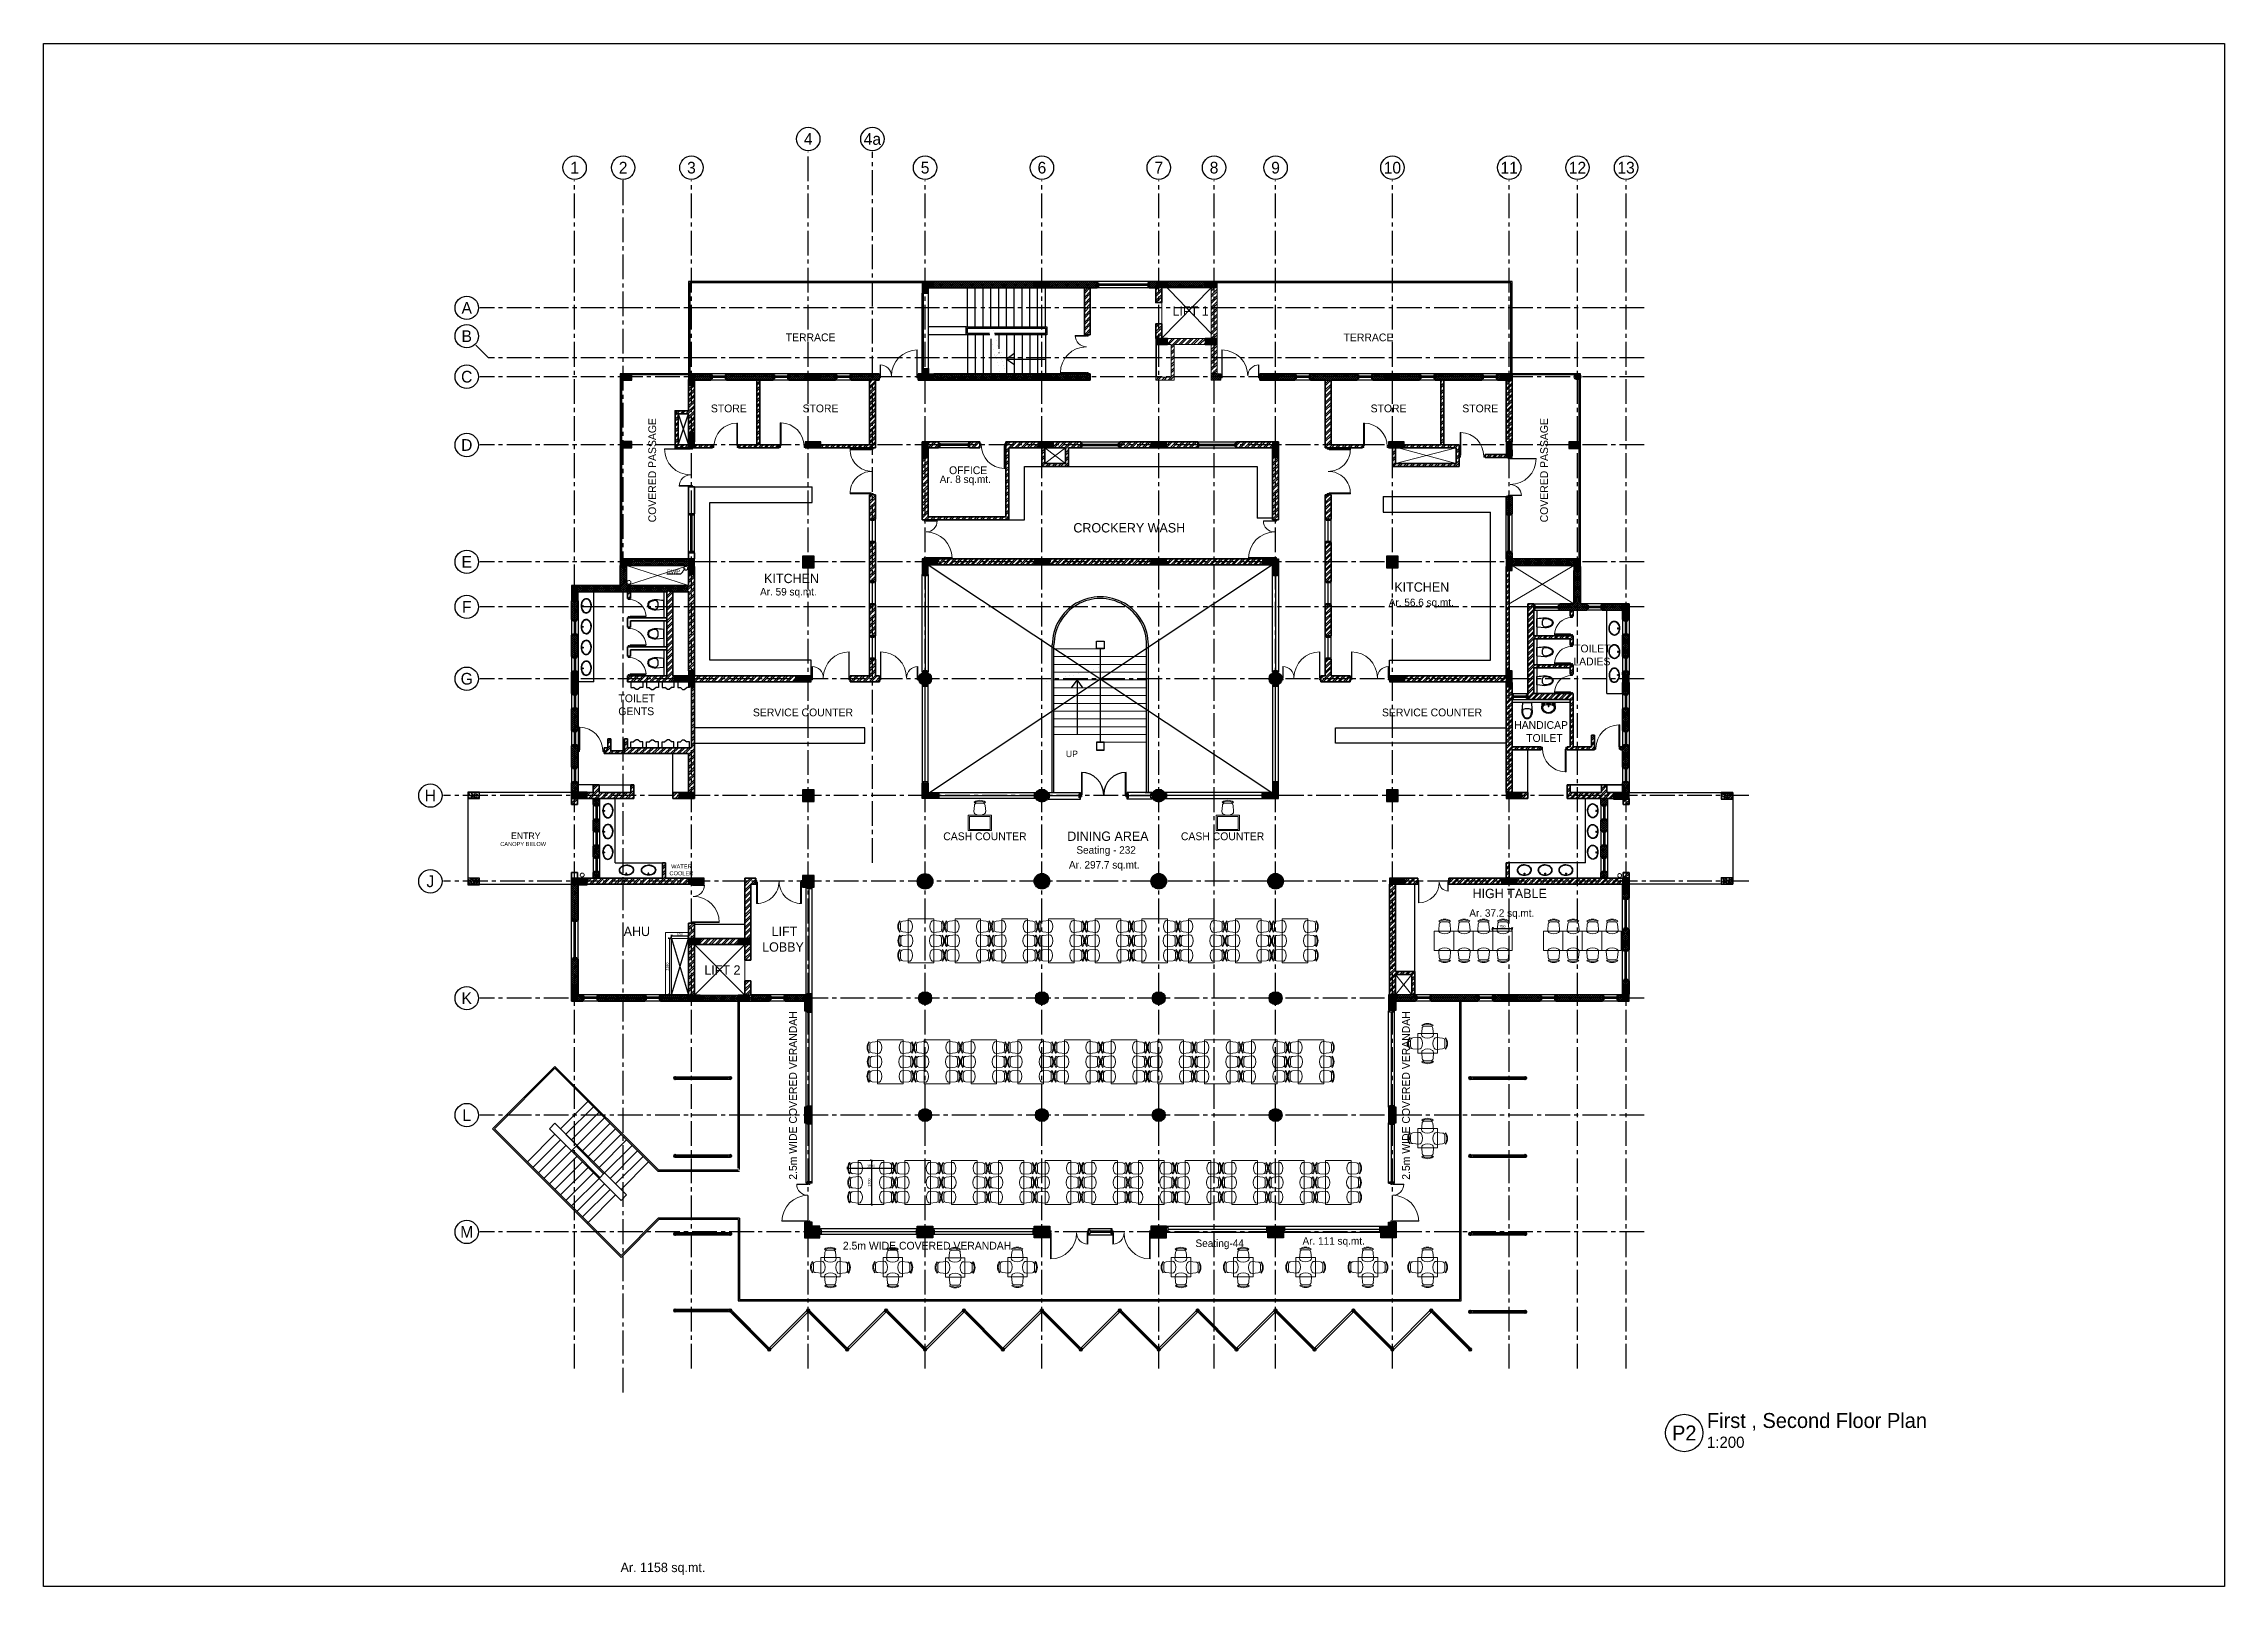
# Model space of a CAD drawing. Header units: millimetres. Extents: x -276609 to 1081398, y -453808 to 472098.
# Drawn here: x 769655 to 853655, y 136505 to 195905 of the extents above; entities that cross this region are included whole.
import ezdxf
from ezdxf.enums import TextEntityAlignment as Align

# ---------------------------------------------------------------- set-up
doc = ezdxf.new("R2010")
doc.units = ezdxf.units.MM
doc.header["$MEASUREMENT"] = 0
for name, pattern in [('ACAD_ISO10W100', [18, 12, -3, 0, -3]), ('CENTER2', [28.575, 19.05, -3.175, 3.175, -3.175]), ('DASHED2', [0.375, 0.25, -0.125]), ('HIDDEN', [0.375, 0.25, -0.125]), ('Overhead', [3.96875, 2.38125, -1.5875])]:
    doc.linetypes.add(name, pattern=pattern)
for name, color, linetype in [('A-Anno Tags', 6, 'Continuous'), ('A-Elevation', 4, 'Continuous'), ('A-Railing', 4, 'Continuous'), ('A-Sanitory', 181, 'Continuous'), ('A-Steps', 3, 'Continuous'), ('A-Wall Patt', 8, 'Continuous'), ('A-Window', 4, 'Continuous'), ('Anno_Frames', 7, 'Continuous'), ('Anno_Labels', 7, 'Continuous'), ('AREA', 7, 'Continuous'), ('Dimension', 7, 'Continuous'), ('S-Conc Patt', 9, 'Continuous'), ('SHADING COLUMNS', 210, 'Continuous'), ('text', 252, 'Continuous')]:
    doc.layers.add(name, color=color, linetype=linetype)
doc.layers.add('A-Anno-Grid Lines', color=7, linetype='Continuous', true_color=0xbbc3bd)
for name, color, linetype, lineweight in [('A-BEAM-1-8', 8, 'HIDDEN', 9), ('A-Detail Lines', 241, 'Continuous', 25), ('A-DETL-LLIN', 3, 'Continuous', 9), ('A-Door', 4, 'Continuous', 9), ('A-DOOR-1-2', 3, 'Continuous', 5), ('A-FLOR-STRS', 2, 'Continuous', 9), ('A-SECT-MBND', 5, 'Overhead', 9), ('A-Wall Sec', 1, 'Continuous', 20), ('A-WIN', 5, 'Continuous', 25), ('PLUMBING', 3, 'ACAD_ISO10W100', 18), ('S-Concrete', 40, 'Continuous', 25), ('SHADE SCREEN', 171, 'Continuous', 15), ('STAIR', 3, 'Continuous', 9)]:
    doc.layers.add(name, color=color, linetype=linetype, lineweight=lineweight)
doc.layers.add('I-Furniture', color=7, linetype='Continuous', lineweight=20, true_color=0xb35900)
doc.styles.get("Standard").update_dxf_attribs({"font": ''})
doc.styles.get('Standard').set_extended_font_data('Gill Sans MT')
doc.dimstyles.new('IIITD_WD_M @ 100', dxfattribs={"dimscale": 100, "dimtxt": 1, "dimasz": 1, "dimexe": 0.5, "dimexo": 0.25, "dimgap": 0.3, "dimtad": 1, "dimdec": 0, "dimrnd": 1, "dimzin": 0, "dimdsep": 46, "dimtxsty": 'Standard', "dimblk": 'ARCHTICK', "dimcen": 0.2, "dimdle": 0.3, "dimclrd": 256, "dimclre": 256, "dimclrt": 256, "dimadec": 0, "dimazin": 0, "dimtfac": 1, "dimtdec": 0, "dimtofl": 0, "dimtmove": 0, "dimatfit": 0, "dimfxl": 0.5, "dimfxlon": 1, "dimtolj": 1, "dimtzin": 0, "dimlwd": -1, "dimlwe": -1, "dimarcsym": 0})
doc.dimstyles.new('ISO-25', dxfattribs={"dimtxt": 2.5, "dimasz": 200, "dimexe": 1.25, "dimexo": 0.625, "dimtad": 1, "dimdec": 0, "dimtxsty": 'Standard', "dimcen": 2.5, "dimadec": 0, "dimazin": 0, "dimtfac": 1, "dimtdec": 0, "dimtmove": 0, "dimatfit": 3, "dimfxl": 1, "dimarcsym": 0})
doc.dimstyles.get("Standard").update_dxf_attribs({"dimtxt": 0.18, "dimasz": 0.18, "dimexe": 0.18, "dimexo": 0.0625, "dimgap": 0.09, "dimtad": 0, "dimtih": 1, "dimtoh": 1, "dimdec": 4, "dimzin": 0, "dimdsep": 46, "dimtxsty": 'Standard', "dimcen": 0.09, "dimadec": 0, "dimazin": 0, "dimtfac": 1, "dimtdec": 4, "dimtofl": 0, "dimtmove": 0, "dimatfit": 3, "dimfxl": 1, "dimtolj": 1, "dimtzin": 0, "dimarcsym": 0})
pattern_1 = [(45, (318301.2, 81584.25), (-119.32427, 119.32427), []), (45, (318380.76, 81584.25), (-119.32427, 119.32427), [])]
pattern_2 = [(45, (318301.2, 81584.25), (-106.066017, 106.066017), []), (45, (318371.92, 81584.25), (-106.066017, 106.066017), [])]
pattern_3 = [(45, (318301.206, 81584.25), (-39.7747564, 39.7747564), []), (135, (318301.206, 81584.25), (-39.7747564, -39.7747564), [])]
pattern_4 = [(45, (312451.146, 80374.95), (-39.7747564, 39.7747564), []), (135, (312451.146, 80374.95), (-39.7747564, -39.7747564), [])]
pattern_5 = [(50, (-806698.31, 1146868.39), (143.4520365, -12.550427), [15, -165]), (355, (-806698.31, 1146868.39), (-27.750267, 150.438427), [12, -132]), (100.4514, (-806686.35, 1146867.34), (115.701876, 137.887908), [12.748038, -140.228422]), (46.1842, (-806698.3, 1146908.39), (213.44821, -33.103803), [22.5, -247.5]), (96.6356, (-806680.52, 1146905.63), (186.93254, 194.823574), [19.122058, -210.3426]), (351.1842, (-806698.3, 1146908.4), (186.93239, 194.82372), [18, -198]), (21, (-806678.31, 1146898.39), (119.3814104, -80.523778), [15, -165]), (326, (-806678.31, 1146898.39), (48.663066, 145.030009), [12, -132]), (71.4514, (-806668.36, 1146891.68), (168.044526, 64.506099), [12.748038, -140.228422]), (37.5, (-806698.31, 1146868.39), (2.431971, 66.5787708), [0, -130.4, 0, -134, 0, -132.5]), (7.5, (-806698.31, 1146868.39), (52.6139075, 78.8823424), [0, -76.4, 0, -127.4, 0, -50.5]), (327.5, (-806742.91, 1146868.39), (106.7644872, -4.5109743), [0, -50, 0, -156, 0, -207]), (317.5, (-806762.91, 1146868.39), (116.637234, 20.0209965), [0, -65, 0, -103.6, 0, -147])]

msp = doc.modelspace()

# ---------------------------------------------------------------- texts
at = {"layer": 'A-Anno Tags', "char_height": 250, "attachment_point": 1}
for s, insert in [('{\\fCentury Gothic|b0|i0|c0|p34;UP}', (809031, 168684.2)), ('{\\fCentury Gothic|b0|i0|c0|p34;ENTRY}', (787660.3, 165531.8))]:
    msp.add_mtext(s, dxfattribs=dict(at, insert=insert))
at = {"layer": 'A-Anno Tags', "insert": (788126, 165086), "char_height": 157.5, "attachment_point": 5, "rotation": 0}
msp.add_mtext('{\\fCentury Gothic|b0|i0|c0|p34;CANOPY BELOW}', dxfattribs=at)
at = {"layer": 'AREA', "attachment_point": 1}
for s, insert, char_height, width in [('{\\fCentury Gothic|b0|i0|c0|p34;Ar. 8 sq.mt.}', (804171.4, 179276.7), 288, 6203.897), ('{\\fCentury Gothic|b0|i0|c0|p34;Ar. 59 sq.mt.}', (797251.1, 174945.2), 288, 6203.897), ('{\\fCentury Gothic|b0|i0|c0|p34;Ar. 56.6 sq.mt.}', (821468.8, 174534.7), 288, 6203.897), ('{\\fCentury Gothic|b0|i0|c0|p34;Ar. 297.7 sq.mt.}', (809148.7, 164431.7), 288, 6203.897), ('{\\fCentury Gothic|b0|i0|c0|p34;Ar. 37.2 sq.mt.}', (824570.9, 162574.8), 288, 6203.897), ('{\\fCentury Gothic|b0|i0|c0|p34;Ar. 111 sq.mt.}', (818146.6, 149950.2), 288, 6203.897), ('{\\fCentury Gothic|b0|i0|c0|p34;Ar. 1158 sq.mt.}', (791878.4, 137414.6), 360, 7754.871)]:
    msp.add_mtext(s, dxfattribs=dict(at, insert=insert, char_height=char_height, width=width))
at = {"layer": 'PLUMBING', "char_height": 157.5, "attachment_point": 5}
for s, insert, rotation in [('{\\fCentury Gothic|b0|i0|c0|p34;RWP}', (793913.9, 175578.1), 360), ('{\\fCentury Gothic|b0|i0|c0|p34;WATER\\PCOOLER}', (794221.2, 164092.6), 0)]:
    msp.add_mtext(s, dxfattribs=dict(at, insert=insert, rotation=rotation))
at = {"layer": 'text', "attachment_point": 1}
for s, insert, char_height, width in [('{\\fCentury Gothic|b0|i0|c0|p34;LIFT 1}', (813138.8, 185788.7), 360, 7754.871), ('{\\fCentury Gothic|b0|i0|c0|p34;TERRACE}', (798239.1, 184746.9), 300, 7754.871), ('{\\fCentury Gothic|b0|i0|c0|p34;TERRACE}', (819726.9, 184744), 300, 7754.871), ('\\pi3274.7;{\\fCentury Gothic|b0|i0|c0|p34;STORE}', (792082.3, 182010.1), 300, 7754.871), ('\\pi3274.7;{\\fCentury Gothic|b0|i0|c0|p34;STORE}', (795614.3, 182010.1), 300, 7754.871), ('\\pi3274.7;{\\fCentury Gothic|b0|i0|c0|p34;STORE}', (817494, 182010.1), 300, 7754.871), ('\\pi3274.7;{\\fCentury Gothic|b0|i0|c0|p34;STORE}', (821025.9, 182010.1), 300, 7754.871), ('\\pi3183.7;{\\fCentury Gothic|b0|i0|c0|p34;OFFICE}', (801347.5, 179629.7), 300, 7754.871), ('\\pi1761.4;{\\fCentury Gothic|b0|i0|c0|p34;CROCKERY WASH}', (807558.4, 177443.5), 360, 7754.871), ('\\pi2915.2;{\\fCentury Gothic|b0|i0|c0|p34;KITCHEN}', (794491.8, 175493.2), 360, 7754.871), ('\\pi2915.2;{\\fCentury Gothic|b0|i0|c0|p34;KITCHEN}', (818767.2, 175161.8), 360, 7754.871), ('\\pi3269.2;{\\fCentury Gothic|b0|i0|c0|p34;TOILET \\P\\pi3239.6;LADIES}', (825339.4, 172766.1), 300, 7754.871), ('\\pi3269.2;{\\fCentury Gothic|b0|i0|c0|p34;TOILET \\P\\pi3261.3;GENTS}', (788529.1, 170849.3), 300, 7754.871), ('\\pi2805.1;{\\fCentury Gothic|b0|i0|c0|p34;HANDICAP\\P\\pi3269.2;TOILET }', (823492.7, 169819.6), 300, 7754.871), ('\\pi3385.2;{\\fCentury Gothic|b0|i0|c0|p34;AHU}', (788611.8, 161904.1), 360, 7754.871), ('\\pi3502.8;{\\fCentury Gothic|b0|i0|c0|p34;LIFT \\P\\pi3137.4;LOBBY}', (794194.2, 161904.1), 360, 7754.871), ('{\\fCentury Gothic|b0|i0|c0|p34;LIFT 2} ', (795105.2, 160416.3), 360, 7754.871), ('{\\fCentury Gothic|b0|i0|c0|p34;Seating-44}', (814023.6, 149861), 288, 6203.897)]:
    msp.add_mtext(s, dxfattribs=dict(at, insert=insert, char_height=char_height, width=width))
at = {"layer": 'text', "char_height": 300, "attachment_point": 1, "rotation": 90}
for s, insert in [('{\\fCentury Gothic|b0|i0|c0|p34;COVERED PASSAGE}', (792946.4, 177474)), ('{\\fCentury Gothic|b0|i0|c0|p34;COVERED PASSAGE}', (827300.7, 177474)), ('{\\fCentury Gothic|b0|i0|c0|p34;2.5m WIDE COVERED VERANDAH}', (798367.5, 152161.3)), ('{\\fCentury Gothic|b0|i0|c0|p34;2.5m WIDE COVERED VERANDAH}', (821980, 152161.3))]:
    msp.add_mtext(s, dxfattribs=dict(at, insert=insert))
at = {"layer": 'text'}
for s, insert, char_height, attachment_point in [('{\\fCentury Gothic|b0|i0|c0|p34;SERVICE COUNTER}', (796975.8, 170304.4), 300, 1), ('{\\fCentury Gothic|b0|i0|c0|p34;SERVICE COUNTER}', (821207.2, 170304.4), 300, 1), ('{\\fCentury Gothic|b0|i0|c0|p34;CASH COUNTER}', (804307.6, 165535.7), 300, 1), ('{\\fCentury Gothic|b0|i0|c0|p34;DINING AREA}', (809083.9, 165569.2), 360, 1), ('{\\fCentury Gothic|b0|i0|c0|p34;CASH COUNTER}', (816670.8, 165535.7), 300, 3), ('{\\fCentury Gothic|b0|i0|c0|p34;Seating - 232}', (809435.8, 165002.7), 288, 1), ('{\\fCentury Gothic|b0|i0|c0|p34;HIGH TABLE}', (824693.1, 163363.6), 360, 1), ('{\\fCentury Gothic|b0|i0|c0|p34;2.5m WIDE COVERED VERANDAH}', (800440.7, 149773), 300, 1)]:
    msp.add_mtext(s, dxfattribs=dict(at, insert=insert, char_height=char_height, attachment_point=attachment_point))

# ---------------------------------------------------------------- blocks, each defined once
blk = doc.blocks.new('basin2')
for points in [[(278, -206, 0.12976), (261, -133, 0.106426), (201, -63, 0.084431), (116, -18, 0.073534), (7, 0, 0.073534), (-102, -14, 0.084431), (-188, -55, 0.106426), (-251, -122, 0.12976), (-272, -195, 0.12976), (-254, -269, 0.106426), (-194, -339, 0.084431), (-109, -383, 0.073534), (-1, -402, 0.073534), (108, -388, 0.084431), (195, -347, 0.106426), (258, -279, 0.12976)], [(263, -201, 0.119977), (247, -140, 0.106426), (192, -75, 0.084431), (111, -33, 0.073534), (7, -15, 0.073534), (-97, -28, 0.084431), (-180, -67, 0.106426), (-238, -130, 0.12976), (-257, -196, 0.009633), (-257, -201, 0.119977), (-240, -262, 0.106426), (-185, -327, 0.084431), (-104, -369, 0.073534), (0, -387, 0.073534), (104, -373, 0.084431), (187, -334, 0.106426), (245, -272, 0.12976), (263, -206, 0.009633)]]:
    blk.add_lwpolyline(points, format="xyb", close=True)
for radius in [17.8, 12.2]:
    blk.add_circle((-4, -64), radius)
blk = doc.blocks.new('wc-wh')
at = {"color": 0, "linetype": 'ByBlock'}
for points in [[(315, 195), (22, 165, 0.384412), (0, 140), (0, -140, 0.383904), (22, -165, 0.001434), (314, -195, 0.140641), (560, -125, 0.259738), (630, 0, 0.259738), (560, 125, 0.139471)], [(225, 65), (225, -65, 0.422961), (328, -165, 0.13189), (544, -100, 0.259738), (600, 0, 0.259738), (544, 100, 0.13189), (328, 165, 0.422961)]]:
    blk.add_lwpolyline(points, format="xyb", close=True, dxfattribs=at)
blk.add_arc((316, -170), 25, 264.2811, 270.16002, dxfattribs=at)
blk = doc.blocks.new('Round Bar - 3_-44-4 First Floor Lvl')
at = {"layer": 'A-WIN'}
for p, q in [((-1035, -37), (-1035, 25)), ((1026, 38), (-1023, 38)), ((1026, 38), (-1023, 38)), ((1027, 38), (1026, 38)), ((1027, 38), (1026, 38)), ((1064, 38), (1038, 38)), ((1064, 38), (1038, 38)), ((1064, 38), (1064, -3)), ((-1027, -38), (-1026, -38)), ((-1027, -38), (-1026, -38)), ((-1026, -38), (1023, -38)), ((-1026, -38), (1023, -38))]:
    blk.add_line(p, q, dxfattribs=at)
blk = doc.blocks.new('Round Bar - 3_-159-4 First Floor Lvl')
at = {"layer": 'A-WIN'}
for p, q in [((-1051, -27), (-1051, 38)), ((-1038, 38), (-1051, 38)), ((-1038, 38), (-1051, 38)), ((-1026, 38), (-1027, 38)), ((-1026, 38), (-1027, 38)), ((1023, 38), (-1026, 38)), ((1023, 38), (-1026, 38)), ((1057, 1), (1057, -38)), ((-1023, -38), (1026, -38)), ((-1023, -38), (1026, -38)), ((1026, -38), (1027, -38)), ((1026, -38), (1027, -38)), ((1038, -38), (1057, -38)), ((1038, -38), (1057, -38))]:
    blk.add_line(p, q, dxfattribs=at)
blk = doc.blocks.new('Round Bar - 3_-160-4 First Floor Lvl')
at = {"layer": 'A-WIN'}
for p, q in [((-1051, -27), (-1051, 38)), ((-1038, 38), (-1051, 38)), ((-1038, 38), (-1051, 38)), ((-1026, 38), (-1027, 38)), ((-1026, 38), (-1027, 38)), ((1026, 38), (-1026, 38)), ((1026, 38), (-1026, 38)), ((1028, 38), (1026, 38)), ((1028, 38), (1026, 38)), ((1057, 38), (1038, 38)), ((1057, 38), (1038, 38)), ((1057, -38), (1057, 38)), ((-1023, -38), (1026, -38)), ((-1023, -38), (1026, -38)), ((1026, -38), (1027, -38)), ((1026, -38), (1027, -38)), ((1038, -38), (1057, -38)), ((1038, -38), (1057, -38))]:
    blk.add_line(p, q, dxfattribs=at)
blk = doc.blocks.new('Round Bar - 3_-172-4 First Floor Lvl')
at = {"layer": 'A-WIN'}
for p, q in [((-1051, -24), (-1051, 38)), ((-1038, 38), (-1051, 38)), ((-1038, 38), (-1051, 38)), ((-1025, 38), (-1026, 38)), ((-1025, 38), (-1026, 38)), ((1023, 38), (-1025, 38)), ((1023, 38), (-1025, 38)), ((1057, 1), (1057, -38)), ((-1045, -38), (-1038, -38)), ((-1045, -38), (-1038, -38)), ((-1027, -38), (-1026, -38)), ((-1027, -38), (-1026, -38)), ((-1026, -38), (1026, -38)), ((-1026, -38), (1026, -38)), ((1026, -38), (1027, -38)), ((1026, -38), (1027, -38)), ((1038, -38), (1057, -38)), ((1038, -38), (1057, -38))]:
    blk.add_line(p, q, dxfattribs=at)
blk = doc.blocks.new('Round Bar - 3_-171-4 First Floor Lvl')
at = {"layer": 'A-WIN'}
for p, q in [((-1051, 38), (-1051, -38)), ((-1038, 38), (-1051, 38)), ((-1038, 38), (-1051, 38)), ((-1026, 38), (-1027, 38)), ((-1026, 38), (-1027, 38)), ((1026, 38), (-1026, 38)), ((1026, 38), (-1026, 38)), ((1028, 38), (1026, 38)), ((1028, 38), (1026, 38)), ((1057, 38), (1038, 38)), ((1057, 38), (1038, 38)), ((1057, -38), (1057, 38)), ((-1051, -38), (-1038, -38)), ((-1051, -38), (-1038, -38)), ((-1028, -38), (-1026, -38)), ((-1028, -38), (-1026, -38)), ((-1026, -38), (1026, -38)), ((-1026, -38), (1026, -38)), ((1026, -38), (1027, -38)), ((1026, -38), (1027, -38)), ((1038, -38), (1057, -38)), ((1038, -38), (1057, -38))]:
    blk.add_line(p, q, dxfattribs=at)
blk = doc.blocks.new('Round Bar - 3_-170-4 First Floor Lvl')
at = {"layer": 'A-WIN'}
for p, q in [((-1051, 38), (-1051, -38)), ((-1038, 38), (-1051, 38)), ((-1038, 38), (-1051, 38)), ((-1026, 38), (-1028, 38)), ((-1026, 38), (-1028, 38)), ((1026, 38), (-1026, 38)), ((1026, 38), (-1026, 38)), ((1027, 38), (1026, 38)), ((1027, 38), (1026, 38)), ((1057, 38), (1038, 38)), ((1057, 38), (1038, 38)), ((1057, -38), (1057, 38)), ((-1051, -38), (-1038, -38)), ((-1051, -38), (-1038, -38)), ((-1027, -38), (-1026, -38)), ((-1027, -38), (-1026, -38)), ((-1026, -38), (1026, -38)), ((-1026, -38), (1026, -38)), ((1026, -38), (1028, -38)), ((1026, -38), (1028, -38)), ((1038, -38), (1057, -38)), ((1038, -38), (1057, -38))]:
    blk.add_line(p, q, dxfattribs=at)
blk = doc.blocks.new('Round Bar - 3_-167-4 First Floor Lvl')
at = {"layer": 'A-WIN'}
for p, q in [((-1051, -38), (-1051, 24)), ((-1038, 38), (-1044, 38)), ((-1038, 38), (-1044, 38)), ((1026, 38), (-1026, 38)), ((-1026, 38), (-1026, 38)), ((-1026, 38), (-1026, 38)), ((-1026, 38), (-1026, 38)), ((1026, 38), (-1026, 38)), ((-1026, 38), (-1026, 38)), ((1027, 38), (1026, 38)), ((1027, 38), (1026, 38)), ((1057, 38), (1038, 38)), ((1057, 38), (1038, 38)), ((1057, -38), (1057, 38)), ((-1051, -38), (-1038, -38)), ((-1051, -38), (-1038, -38)), ((-1026, -38), (-1026, -38)), ((-1026, -38), (-1026, -38)), ((-1026, -38), (1026, -38)), ((-1026, -38), (1026, -38)), ((-1026, -38), (-1026, -38)), ((-1026, -38), (-1026, -38)), ((1026, -38), (1028, -38)), ((1026, -38), (1028, -38)), ((1038, -38), (1057, -38)), ((1038, -38), (1057, -38))]:
    blk.add_line(p, q, dxfattribs=at)
blk = doc.blocks.new('basin9')
for points in [[(-3, -412, 0.340881), (255, -229, 0.074195), (255, -226), (242, 0), (-242, 0), (-255, -223, 0.082611), (-253, -232, 0.330812), (-3, -412)], [(0, -382, 0.391482), (225, -169, 0.252869), (166, -89, 0.087242), (0, -63, 0.079484), (-166, -89, 0.2542), (-224, -169, 0.39026), (0, -382)], [(-218, -50, -0.907437), (-215, -46), (-191, -65, -0.907437), (-194, -69)], [(-208, -42, -0.907437), (-205, -38), (-181, -57, -0.907437), (-185, -61)], [(-199, -34, -0.907437), (-196, -30), (-172, -49, -0.907437), (-175, -53)], [(199, -34, 0.907437), (196, -30), (172, -49, 0.907437), (175, -53)], [(208, -42, 0.907437), (205, -38), (181, -57, 0.907437), (185, -61)], [(218, -50, 0.907437), (215, -46), (191, -65, 0.907437), (194, -69)]]:
    blk.add_lwpolyline(points, format="xyb", close=True)
for points in [[(-151, -84), (-157, -75, -0.183787), (-158, -68, 0.126662), (-159, -62), (-167, -36, 0.35453), (-179, -25), (-222, -25, 0.414214), (-232, -35), (-243, -231, 0.329849), (-2, -402, 0.338736), (245, -227, 0.075632), (245, -224), (232, -35, 0.414214), (222, -25), (179, -25, 0.35453), (167, -36), (159, -62, 0.126662), (158, -68, -0.183787), (157, -75), (151, -84)], [(-157, -86), (-159, -84, 0.220542), (-166, -79), (-222, -71, -0.361119), (-234, -60)], [(157, -86), (159, -84, -0.220542), (166, -79), (222, -71, 0.358803), (234, -59, 0.358803)]]:
    blk.add_lwpolyline(points, format="xyb")
for centre, radius in [((-60, -40), 10.1), ((0, -122), 19.6), ((0, -122), 15.3), ((0, -31), 10.1), ((58, -38), 10.1)]:
    blk.add_circle(centre, radius)
blk = doc.blocks.new('urinal1')
for p, q in [((0, 228.6), (228.6, 228.6)), ((0, 228.6), (0, -228.6)), ((228.6, 228.6), (228.6, 127)), ((304.8, 25.4), (228.6, 127)), ((304.8, -38.1), (304.8, 25.4)), ((0, -228.6), (228.6, -228.6)), ((228.6, -127), (304.8, -38.1)), ((228.6, -228.6), (228.6, -127))]:
    blk.add_line(p, q)
blk = doc.blocks.new('Grid Head')
blk.add_circle((0, 0), 3)
at = {"layer": 'Anno_Labels'}
blk.add_attdef('GRID_NAME', text='', height=3, dxfattribs=at).set_placement((0, 0), align=Align.MIDDLE_CENTER)
blk = doc.blocks.new('grd din')
at = {"layer": 'A-Anno-Grid Lines', "linetype": 'CENTER2', "ltscale": 50}
for p, q in [((484314, 133526), (484314, 180371)), ((486784, 152996), (486784, 180371)), ((475314, 133526), (475314, 179267)), ((477184, 132609), (477184, 179317)), ((479814, 133526), (479814, 179267)), ((488814, 133526), (488814, 179267)), ((493314, 133526), (493314, 179267)), ((497814, 133526), (497814, 179267)), ((499944, 133526), (499944, 179267)), ((502314, 133526), (502314, 179267)), ((506814, 133526), (506814, 179267)), ((511314, 133526), (511314, 179267)), ((513944, 133526), (513944, 179267)), ((515814, 133526), (515814, 179267)), ((516514, 174369), (471659, 174369)), ((471512, 172927), (472000, 172439)), ((516514, 172439), (472000, 172439)), ((516514, 171719), (471659, 171719)), ((516514, 169089), (471659, 169089)), ((516514, 164589), (471659, 164589)), ((516514, 162859), (471659, 162859)), ((516514, 160089), (471659, 160089)), ((520545, 155589), (470258, 155589)), ((520545, 152289), (470258, 152289)), ((516514, 147789), (471659, 147789)), ((516514, 143289), (471659, 143289)), ((516514, 138789), (471659, 138789))]:
    blk.add_line(p, q, dxfattribs=at)
at = {"layer": 'Anno_Frames'}
ref = blk.add_blockref('Grid Head', (484314, 180871), dxfattribs=dict(at, xscale=150, yscale=150, zscale=150))
ref.add_attrib('GRID_NAME', '4', dxfattribs={"layer": '0', "height": 450}).set_placement((484314, 180871), align=Align.MIDDLE_CENTER)
ref = blk.add_blockref('Grid Head', (486784, 180871), dxfattribs=dict(at, xscale=150, yscale=150, zscale=150))
ref.add_attrib('GRID_NAME', '4a', dxfattribs={"layer": '0', "height": 450}).set_placement((486784, 180871), align=Align.MIDDLE_CENTER)
ref = blk.add_blockref('Grid Head', (475314, 179767), dxfattribs=dict(at, xscale=150, yscale=150, zscale=150))
ref.add_attrib('GRID_NAME', '1', dxfattribs={"layer": '0', "height": 450}).set_placement((475314, 179767), align=Align.MIDDLE_CENTER)
ref = blk.add_blockref('Grid Head', (477184, 179767), dxfattribs=dict(at, xscale=150, yscale=150, zscale=150))
ref.add_attrib('GRID_NAME', '2', dxfattribs={"layer": '0', "height": 450}).set_placement((477184, 179767), align=Align.MIDDLE_CENTER)
ref = blk.add_blockref('Grid Head', (479814, 179767), dxfattribs=dict(at, xscale=150, yscale=150, zscale=150))
ref.add_attrib('GRID_NAME', '3', dxfattribs={"layer": '0', "height": 450}).set_placement((479814, 179767), align=Align.MIDDLE_CENTER)
ref = blk.add_blockref('Grid Head', (488814, 179767), dxfattribs=dict(at, xscale=150, yscale=150, zscale=150))
ref.add_attrib('GRID_NAME', '5', dxfattribs={"layer": '0', "height": 450}).set_placement((488814, 179767), align=Align.MIDDLE_CENTER)
ref = blk.add_blockref('Grid Head', (493314, 179767), dxfattribs=dict(at, xscale=150, yscale=150, zscale=150))
ref.add_attrib('GRID_NAME', '6', dxfattribs={"layer": '0', "height": 450}).set_placement((493314, 179767), align=Align.MIDDLE_CENTER)
ref = blk.add_blockref('Grid Head', (497814, 179767), dxfattribs=dict(at, xscale=150, yscale=150, zscale=150))
ref.add_attrib('GRID_NAME', '7', dxfattribs={"layer": '0', "height": 450}).set_placement((497814, 179767), align=Align.MIDDLE_CENTER)
ref = blk.add_blockref('Grid Head', (499944, 179767), dxfattribs=dict(at, xscale=150, yscale=150, zscale=150))
ref.add_attrib('GRID_NAME', '8', dxfattribs={"layer": '0', "height": 450}).set_placement((499944, 179767), align=Align.MIDDLE_CENTER)
ref = blk.add_blockref('Grid Head', (502314, 179767), dxfattribs=dict(at, xscale=150, yscale=150, zscale=150))
ref.add_attrib('GRID_NAME', '9', dxfattribs={"layer": '0', "height": 450}).set_placement((502314, 179767), align=Align.MIDDLE_CENTER)
ref = blk.add_blockref('Grid Head', (506814, 179767), dxfattribs=dict(at, xscale=150, yscale=150, zscale=150))
ref.add_attrib('GRID_NAME', '10', dxfattribs={"layer": '0', "height": 450}).set_placement((506814, 179767), align=Align.MIDDLE_CENTER)
ref = blk.add_blockref('Grid Head', (511314, 179767), dxfattribs=dict(at, xscale=150, yscale=150, zscale=150))
ref.add_attrib('GRID_NAME', '11', dxfattribs={"layer": '0', "height": 450}).set_placement((511314, 179767), align=Align.MIDDLE_CENTER)
ref = blk.add_blockref('Grid Head', (513944, 179767), dxfattribs=dict(at, xscale=150, yscale=150, zscale=150))
ref.add_attrib('GRID_NAME', '12', dxfattribs={"layer": '0', "height": 450}).set_placement((513944, 179767), align=Align.MIDDLE_CENTER)
ref = blk.add_blockref('Grid Head', (515814, 179767), dxfattribs=dict(at, xscale=150, yscale=150, zscale=150))
ref.add_attrib('GRID_NAME', '13', dxfattribs={"layer": '0', "height": 450}).set_placement((515814, 179767), align=Align.MIDDLE_CENTER)
ref = blk.add_blockref('Grid Head', (471159, 174369), dxfattribs=dict(at, xscale=150, yscale=150, zscale=150))
ref.add_attrib('GRID_NAME', 'A', dxfattribs={"layer": '0', "height": 450}).set_placement((471159, 174369), align=Align.MIDDLE_CENTER)
ref = blk.add_blockref('Grid Head', (471159, 173280), dxfattribs=dict(at, xscale=150, yscale=150, zscale=150))
ref.add_attrib('GRID_NAME', 'B', dxfattribs={"layer": '0', "height": 450}).set_placement((471159, 173280), align=Align.MIDDLE_CENTER)
ref = blk.add_blockref('Grid Head', (471159, 171719), dxfattribs=dict(at, xscale=150, yscale=150, zscale=150))
ref.add_attrib('GRID_NAME', 'C', dxfattribs={"layer": '0', "height": 450}).set_placement((471159, 171719), align=Align.MIDDLE_CENTER)
ref = blk.add_blockref('Grid Head', (471159, 169089), dxfattribs=dict(at, xscale=150, yscale=150, zscale=150))
ref.add_attrib('GRID_NAME', 'D', dxfattribs={"layer": '0', "height": 450}).set_placement((471159, 169089), align=Align.MIDDLE_CENTER)
ref = blk.add_blockref('Grid Head', (471159, 164589), dxfattribs=dict(at, xscale=150, yscale=150, zscale=150))
ref.add_attrib('GRID_NAME', 'E', dxfattribs={"layer": '0', "height": 450}).set_placement((471159, 164589), align=Align.MIDDLE_CENTER)
ref = blk.add_blockref('Grid Head', (471159, 162859), dxfattribs=dict(at, xscale=150, yscale=150, zscale=150))
ref.add_attrib('GRID_NAME', 'F', dxfattribs={"layer": '0', "height": 450}).set_placement((471159, 162859), align=Align.MIDDLE_CENTER)
ref = blk.add_blockref('Grid Head', (471159, 160089), dxfattribs=dict(at, xscale=150, yscale=150, zscale=150))
ref.add_attrib('GRID_NAME', 'G', dxfattribs={"layer": '0', "height": 450}).set_placement((471159, 160089), align=Align.MIDDLE_CENTER)
ref = blk.add_blockref('Grid Head', (469758, 155589), dxfattribs=dict(at, xscale=150, yscale=150, zscale=150))
ref.add_attrib('GRID_NAME', 'H', dxfattribs={"layer": '0', "height": 450}).set_placement((469758, 155589), align=Align.MIDDLE_CENTER)
ref = blk.add_blockref('Grid Head', (469758, 152289), dxfattribs=dict(at, xscale=150, yscale=150, zscale=150))
ref.add_attrib('GRID_NAME', 'J', dxfattribs={"layer": '0', "height": 450}).set_placement((469758, 152289), align=Align.MIDDLE_CENTER)
ref = blk.add_blockref('Grid Head', (471159, 147789), dxfattribs=dict(at, xscale=150, yscale=150, zscale=150))
ref.add_attrib('GRID_NAME', 'K', dxfattribs={"layer": '0', "height": 450}).set_placement((471159, 147789), align=Align.MIDDLE_CENTER)
ref = blk.add_blockref('Grid Head', (471159, 143289), dxfattribs=dict(at, xscale=150, yscale=150, zscale=150))
ref.add_attrib('GRID_NAME', 'L', dxfattribs={"layer": '0', "height": 450}).set_placement((471159, 143289), align=Align.MIDDLE_CENTER)
ref = blk.add_blockref('Grid Head', (471159, 138789), dxfattribs=dict(at, xscale=150, yscale=150, zscale=150))
ref.add_attrib('GRID_NAME', 'M', dxfattribs={"layer": '0', "height": 450}).set_placement((471159, 138789), align=Align.MIDDLE_CENTER)
blk = doc.blocks.new('Big Door Garbage')
at = {"layer": 'A-Door', "color": 5, "lineweight": 18}
for p, q in [((-12550, 128778), (-12500, 128778)), ((-12550, 128703), (-12550, 128778)), ((-12550, 128703), (-12515, 128703)), ((-12515, 128738), (-12500, 128738)), ((-12515, 128703), (-12515, 128738)), ((-12515, 128703), (-12515, 128273)), ((-12499, 128703), (-12515, 128703)), ((-12500, 128778), (-12500, 128738)), ((-12499, 128703), (-12499, 128273)), ((-11101, 128703), (-11101, 127703)), ((-11101, 128703), (-11085, 128703)), ((-11100, 128778), (-11100, 128738)), ((-11050, 128778), (-11100, 128778)), ((-11085, 128738), (-11100, 128738)), ((-11085, 128703), (-11085, 128738)), ((-11050, 128703), (-11085, 128703)), ((-11085, 128703), (-11085, 127703)), ((-11050, 128703), (-11050, 128778))]:
    blk.add_line(p, q, dxfattribs=at)
at = {"layer": 'A-Door', "lineweight": 18}
for centre, radius, start, end in [((-12515, 128703), 430, 270, 0), ((-11085, 128703), 1000, 180, 270)]:
    blk.add_arc(centre, radius, start, end, dxfattribs=at)
blk = doc.blocks.new('w8')
at = {"layer": 'A-Window', "color": 2, "lineweight": 30}
blk.add_line((484324, 139289), (484324, 142939), dxfattribs=at)
at = {"layer": 'A-Window'}
for points in [[(484209, 139239), (484209, 142989)], [(484399, 142989), (484399, 142939), (484249, 142939), (484249, 142989)], [(484439, 139239), (484439, 142989)], [(484399, 139239), (484399, 139289), (484249, 139289), (484249, 139239)]]:
    blk.add_lwpolyline(points, dxfattribs=at)
blk = doc.blocks.new('w4')
at = {"layer": 'A-Window', "color": 2, "lineweight": 30}
blk.add_line((484324, 147974), (484324, 151774), dxfattribs=at)
at = {"layer": 'A-Window'}
for points in [[(484209, 147924), (484209, 151824)], [(484399, 151824), (484399, 151774), (484249, 151774), (484249, 151824)], [(484439, 147924), (484439, 151824)], [(484399, 147924), (484399, 147974), (484249, 147974), (484249, 147924)]]:
    blk.add_lwpolyline(points, dxfattribs=at)
blk = doc.blocks.new('dw1')
at = {"layer": 'A-Window'}
for p, q in [((495114, 138664), (495114, 138914)), ((496014, 138664), (496014, 138914))]:
    blk.add_line(p, q, dxfattribs=at)
at = {"layer": 'A-Window', "color": 2, "lineweight": 60}
blk.add_line((495964, 138789), (495164, 138789), dxfattribs=at)
at = {"layer": 'A-Window'}
for points in [[(496014, 138914), (495114, 138914)], [(495114, 138864), (495164, 138864), (495164, 138714), (495114, 138714)], [(496014, 138664), (495114, 138664)], [(496014, 138864), (495964, 138864), (495964, 138714), (496014, 138714)]]:
    blk.add_lwpolyline(points, dxfattribs=at)
at = {"layer": 'A-Detail Lines', "xscale": -1}
blk.add_blockref('Big Door Garbage', (482564, 10049), dxfattribs=at)
at = {"layer": 'A-Detail Lines'}
blk.add_blockref('Big Door Garbage', (508564, 10049), dxfattribs=at)
blk = doc.blocks.new('din d7')
at = {"layer": 'A-Door', "color": 5, "lineweight": 18}
for p, q in [((486934, 174520), (486934, 175332)), ((486969, 174518), (486969, 175332)), ((488629, 174518), (488629, 175332)), ((488664, 174518), (488664, 175332)), ((486899, 174518), (486934, 174518)), ((486899, 174518), (486899, 174443)), ((486899, 174443), (486949, 174443)), ((486934, 174518), (486934, 174483)), ((486969, 174518), (486934, 174518)), ((486934, 174483), (486949, 174483)), ((486949, 174443), (486949, 174483)), ((488629, 174518), (488664, 174518)), ((488664, 174483), (488649, 174483)), ((488649, 174443), (488649, 174483)), ((488699, 174443), (488649, 174443)), ((488664, 174518), (488664, 174483)), ((488699, 174518), (488664, 174518)), ((488699, 174518), (488699, 174443))]:
    blk.add_line(p, q, dxfattribs=at)
at = {"layer": 'A-Door', "lineweight": 18}
for centre, start, end in [((486950, 174483), 359.98408, 91.07272), ((488648, 174483), 88.92728, 180.01592)]:
    blk.add_arc(centre, 849, start, end, dxfattribs=at)
blk = doc.blocks.new('din w1')
at = {"layer": 'A-Window', "color": 2, "lineweight": 60}
blk.add_line((476279, 163779), (476779, 163779), dxfattribs=at)
at = {"layer": 'A-Window'}
for points in [[(476229, 163904), (476829, 163904)], [(476229, 163704), (476279, 163704), (476279, 163854), (476229, 163854)], [(476829, 163704), (476779, 163704), (476779, 163854), (476829, 163854)], [(476229, 163654), (476829, 163654)]]:
    blk.add_lwpolyline(points, dxfattribs=at)
blk = doc.blocks.new('din v1')
at = {"layer": 'A-Window', "color": 2, "lineweight": 60}
blk.add_line((474051, 158052), (474051, 157552), dxfattribs=at)
at = {"layer": 'A-Window'}
for points in [[(473926, 158102), (473926, 157502)], [(473976, 158102), (473976, 158052), (474126, 158052), (474126, 158102)], [(474176, 158102), (474176, 157502)], [(473976, 157502), (473976, 157552), (474126, 157552), (474126, 157502)]]:
    blk.add_lwpolyline(points, dxfattribs=at)
blk = doc.blocks.new('din w3')
at = {"layer": 'A-Window', "color": 2, "lineweight": 60}
blk.add_line((477594, 164984), (477594, 166384), dxfattribs=at)
at = {"layer": 'A-Window'}
for points in [[(477469, 164934), (477469, 166434)], [(477669, 166434), (477669, 166384), (477519, 166384), (477519, 166434)], [(477719, 164934), (477719, 166434)], [(477669, 164934), (477669, 164984), (477519, 164984), (477519, 164934)]]:
    blk.add_lwpolyline(points, dxfattribs=at)
blk = doc.blocks.new('din w4')
at = {"layer": 'A-Window', "color": 2, "lineweight": 60}
blk.add_line((516605, 148504), (516605, 149604), dxfattribs=at)
at = {"layer": 'A-Window'}
for points in [[(516480, 148454), (516480, 149654)], [(516680, 149654), (516680, 149604), (516530, 149604), (516530, 149654)], [(516730, 148454), (516730, 149654)], [(516680, 148454), (516680, 148504), (516530, 148504), (516530, 148454)]]:
    blk.add_lwpolyline(points, dxfattribs=at)
blk = doc.blocks.new('win 2000 wide')
at = {"layer": 'A-Window', "color": 2, "lineweight": 60}
blk.add_line((499331, 105347), (497431, 105347), dxfattribs=at)
at = {"layer": 'A-Window'}
for points in [[(499381, 105472), (497381, 105472)], [(497381, 105422), (497431, 105422), (497431, 105272), (497381, 105272)], [(499381, 105222), (497381, 105222)], [(499381, 105422), (499331, 105422), (499331, 105272), (499381, 105272)]]:
    blk.add_lwpolyline(points, dxfattribs=at)
blk = doc.blocks.new('ABL_Door_S - 1000 x 2100-11-3 Second Floor Lvl')
at = {"layer": 'A-Door', "color": 5}
for p, q in [((-500, 38), (-450, 38)), ((-500, -38), (-500, 38)), ((-450, 38), (-450, -3)), ((450, 38), (450, -3)), ((500, 38), (450, 38)), ((500, -38), (500, 38)), ((-500, -38), (-465, -38)), ((-465, -3), (-450, -3)), ((-465, -38), (-465, -3)), ((-430, -38), (-465, -38)), ((465, -3), (450, -3)), ((465, -38), (465, -3)), ((500, -38), (465, -38))]:
    blk.add_line(p, q, dxfattribs=at)
at = {"layer": 'A-Door', "color": 5, "lineweight": 18}
for p, q in [((-465, -38), (-465, -902)), ((-430, -38), (-430, -902)), ((-430, -902), (-465, -902))]:
    blk.add_line(p, q, dxfattribs=at)
at = {"layer": 'A-Door'}
blk.add_arc((-450, -3), 900, 271.27334, 0, dxfattribs=at)
blk = doc.blocks.new('ABL_Door_S - 750 x 2100-5-3 Second Floor Lvl')
at = {"layer": 'A-Door', "color": 5, "lineweight": 18}
for p, q in [((-375, 38), (-325, 38)), ((-375, -38), (-375, 38)), ((-325, 38), (-325, -3)), ((325, 38), (325, -3)), ((375, 38), (325, 38)), ((375, -38), (375, 38)), ((-375, -38), (-340, -38)), ((-340, -3), (-325, -3)), ((-340, -38), (-340, -3)), ((-340, -38), (-340, -652)), ((-305, -38), (-340, -38)), ((-305, -38), (-305, -652)), ((340, -3), (325, -3)), ((340, -38), (340, -3)), ((375, -38), (340, -38))]:
    blk.add_line(p, q, dxfattribs=at)
blk.add_lwpolyline([(-340, -652), (-305, -652)], dxfattribs=at)
at = {"layer": 'A-Door', "lineweight": 18}
blk.add_arc((-325, -3), 650, 271.76323, 0, dxfattribs=at)
blk = doc.blocks.new('din v2')
at = {"layer": 'A-Window', "color": 2, "lineweight": 60}
blk.add_line((477919, 162849), (478819, 162849), dxfattribs=at)
at = {"layer": 'A-Window'}
for points in [[(477869, 162974), (478869, 162974)], [(477869, 162774), (477919, 162774), (477919, 162924), (477869, 162924)], [(477869, 162724), (478869, 162724)], [(478869, 162774), (478819, 162774), (478819, 162924), (478869, 162924)]]:
    blk.add_lwpolyline(points, dxfattribs=at)
blk = doc.blocks.new('din w6')
at = {"layer": 'A-Window', "color": 2, "lineweight": 30}
blk.add_line((50, 125), (850, 125), dxfattribs=at)
at = {"layer": 'A-Window'}
for points in [[(0, 240), (900, 240)], [(0, 200), (50, 200), (50, 50), (0, 50)], [(0, 10), (900, 10)], [(900, 200), (850, 200), (850, 50), (900, 50)]]:
    blk.add_lwpolyline(points, dxfattribs=at)
blk = doc.blocks.new('ergrthyjty')
at = {"layer": 'S-Conc Patt'}
for points in [[(485641, 105163), (485191, 105163), (485191, 104713), (485441, 104713), (485441, 104913), (485641, 104913)], [(489506, 105163), (489506, 104913), (490106, 104913), (490106, 105163)], [(494191, 105163), (494191, 104933), (494641, 104933), (494641, 105163)], [(496101, 105163), (496101, 104933), (496551, 104933), (496551, 105163)], [(494191, 102963), (494191, 102733), (494641, 102733), (494641, 102963)], [(496101, 102963), (496101, 102733), (496551, 102733), (496551, 102963)], [(485641, 101363), (485191, 101363), (485191, 101813), (485441, 101813), (485441, 101613), (485641, 101613)], [(473561, 101613), (473561, 101363), (474011, 101363), (474011, 101613)], [(476441, 101613), (476191, 101613), (476191, 101163), (476441, 101163)], [(480691, 101613), (480691, 101363), (481291, 101363), (481291, 101613)], [(489506, 101613), (489506, 101363), (490106, 101363), (490106, 101613)], [(498321, 101613), (498321, 101363), (498921, 101363), (498921, 101613)], [(503006, 101613), (503006, 101363), (503606, 101363), (503606, 101613)], [(507471, 101613), (507471, 101363), (507921, 101363), (507921, 101613)], [(476421, 99353), (476191, 99353), (476191, 98753), (476421, 98753)], [(473561, 99003), (473561, 98753), (474011, 98753), (474011, 99003)], [(480691, 98983), (480691, 98753), (481291, 98753), (481291, 98983)], [(485421, 98983), (485191, 98983), (485191, 98383), (485421, 98383)], [(489656, 98983), (489656, 98753), (490256, 98753), (490256, 98983)], [(494006, 98983), (494006, 98753), (494606, 98753), (494606, 98983)], [(498921, 98983), (498691, 98983), (498691, 98383), (498921, 98383)], [(503156, 98983), (503156, 98753), (503756, 98753), (503756, 98983)], [(507921, 98983), (507691, 98983), (507691, 98383), (507921, 98383)], [(510101, 98983), (510101, 98733), (510551, 98733), (510551, 98983)], [(474011, 94233), (474011, 94483), (473561, 94483), (473561, 94233)], [(476421, 94483), (476191, 94483), (476191, 93883), (476421, 93883)], [(480581, 94593), (480581, 94143), (481031, 94143), (481031, 94593)], [(485191, 94483), (485191, 93883), (485421, 93883), (485421, 94253), (485791, 94253), (485791, 94483)], [(489506, 94483), (489506, 94253), (490106, 94253), (490106, 94483)], [(494006, 94483), (494006, 94253), (494606, 94253), (494606, 94483)], [(498321, 94483), (498321, 94253), (498691, 94253), (498691, 93883), (498921, 93883), (498921, 94483)], [(503081, 94593), (503081, 94143), (503531, 94143), (503531, 94593)], [(507691, 94033), (507921, 94033), (507921, 94483), (507691, 94483)], [(510301, 94033), (510551, 94033), (510551, 94483), (510301, 94483)], [(471941, 93463), (471691, 93463), (471691, 92863), (471941, 92863)], [(512421, 92753), (512171, 92753), (512171, 92153), (512421, 92153)], [(471941, 90018), (471691, 90018), (471691, 89418), (471941, 89418)], [(476421, 90168), (476191, 90168), (476191, 89568), (476421, 89568)], [(480321, 89983), (480321, 89753), (480921, 89753), (480921, 89983)], [(485556, 89868, 1), (485056, 89868, 1)], [(499056, 89868, 1), (498556, 89868, 1)], [(503191, 89983), (503191, 89753), (503791, 89753), (503791, 89983)], [(507921, 90168), (507691, 90168), (507691, 89568), (507921, 89568)], [(512421, 90018), (512171, 90018), (512171, 89418), (512421, 89418)], [(485791, 85253), (485791, 85483), (485421, 85483), (485421, 85853), (485191, 85853), (485191, 85253)], [(498921, 85253), (498921, 85853), (498691, 85853), (498691, 85483), (498321, 85483), (498321, 85253)], [(471691, 85503), (471691, 85253), (472291, 85253), (472291, 85503)], [(475821, 85483), (475821, 85253), (476421, 85253), (476421, 85483)], [(480581, 85593), (480581, 85143), (481031, 85143), (481031, 85593)], [(490056, 85368, 1), (489556, 85368, 1)], [(494556, 85368, 1), (494056, 85368, 1)], [(503081, 85593), (503081, 85143), (503531, 85143), (503531, 85593)], [(507691, 85483), (507691, 85253), (508291, 85253), (508291, 85483)], [(511821, 85483), (511821, 85233), (512421, 85233), (512421, 85483)], [(485606, 82068, 1), (485006, 82068, 1)], [(490106, 82072, 1), (489506, 82072, 1)], [(494606, 82072, 1), (494006, 82072, 1)], [(499106, 82072, 1), (498506, 82072, 1)], [(471691, 82183), (471691, 81933), (472291, 81933), (472291, 82183)], [(476191, 82183), (476191, 81953), (476791, 81953), (476791, 82183)], [(480581, 82293), (480581, 81843), (481031, 81843), (481031, 82293)], [(503191, 82183), (503191, 81953), (503791, 81953), (503791, 82183)], [(507506, 82183), (507506, 81953), (508106, 81953), (508106, 82183)], [(512421, 82203), (512171, 82203), (512171, 81603), (512421, 81603)], [(476191, 79863), (476191, 79633), (476641, 79633), (476641, 79863)], [(478101, 79863), (478101, 79633), (478551, 79633), (478551, 79863)], [(471941, 78053), (471691, 78053), (471691, 77453), (471941, 77453)], [(476191, 77683), (476191, 77453), (476641, 77453), (476641, 77683)], [(478101, 77683), (478101, 77453), (478551, 77453), (478551, 77683)], [(480956, 77683), (480656, 77683), (480656, 77083), (480956, 77083)], [(485556, 77568, 1), (485056, 77568, 1)], [(490056, 77568, 1), (489556, 77568, 1)], [(494556, 77568, 1), (494056, 77568, 1)], [(499056, 77568, 1), (498556, 77568, 1)], [(503456, 77703), (503156, 77703), (503156, 77103), (503456, 77103)], [(507506, 77703), (507506, 77453), (508106, 77453), (508106, 77703)], [(512421, 78053), (512171, 78053), (512171, 77453), (512421, 77453)], [(480956, 73368), (480656, 73368), (480656, 72768), (480956, 72768)], [(485556, 73068, 1), (485056, 73068, 1)], [(490056, 73068, 1), (489556, 73068, 1)], [(494556, 73068, 1), (494056, 73068, 1)], [(499056, 73068, 1), (498556, 73068, 1)], [(503456, 73368), (503156, 73368), (503156, 72768), (503456, 72768)], [(480656, 68343), (481256, 68343), (481256, 68793), (480956, 68793), (480956, 68943), (480656, 68943)], [(503456, 68943), (503156, 68943), (503156, 68793), (502856, 68793), (502856, 68343), (503456, 68343)], [(485606, 68343), (485606, 68793), (485006, 68793), (485006, 68343)], [(490106, 68343), (490106, 68793), (489506, 68793), (489506, 68343)], [(494006, 68343), (494006, 68793), (494606, 68793), (494606, 68343)], [(499106, 68343), (499106, 68793), (498506, 68793), (498506, 68343)]]:
    blk.add_hatch(color=8, dxfattribs=at).paths.add_polyline_path(points)
h = blk.add_hatch(color=8, dxfattribs=at)
edge = h.paths.add_edge_path()
edge.add_arc((510436, 101498), 125, 0, 360)
h = blk.add_hatch(dxfattribs=at)
h.set_pattern_fill('AR-CONC', color=8, scale=20, style=0)
h.set_pattern_definition(pattern_5)
h.paths.add_polyline_path([(467691, 85503), (467691, 85253), (468141, 85253), (468141, 85503)])
h = blk.add_hatch(dxfattribs=at)
h.set_pattern_fill('AR-CONC', color=8, scale=20, style=0)
h.set_pattern_definition(pattern_5)
h.paths.add_polyline_path([(515971, 85483), (515971, 85233), (516421, 85233), (516421, 85483)])
h = blk.add_hatch(dxfattribs=at)
h.set_pattern_fill('AR-CONC', color=8, scale=20, style=0)
h.set_pattern_definition(pattern_5)
h.paths.add_polyline_path([(467691, 82183), (467691, 81933), (468141, 81933), (468141, 82183)])
h = blk.add_hatch(dxfattribs=at)
h.set_pattern_fill('AR-CONC', color=8, scale=20, style=0)
h.set_pattern_definition(pattern_5)
h.paths.add_polyline_path([(515971, 82203), (515971, 81953), (516421, 81953), (516421, 82203)])
at = {"layer": 'S-Concrete'}
for points in [[(485641, 105163), (485191, 105163), (485191, 104713), (485441, 104713), (485441, 104913), (485641, 104913), (485641, 105163)], [(485641, 101363), (485191, 101363), (485191, 101813), (485441, 101813), (485441, 101613), (485641, 101613), (485641, 101363)]]:
    blk.add_lwpolyline(points, dxfattribs=at)
for points in [[(489506, 105163), (489506, 104913), (490106, 104913), (490106, 105163)], [(494191, 105163), (494191, 104933), (494641, 104933), (494641, 105163)], [(496101, 105163), (496101, 104933), (496551, 104933), (496551, 105163)], [(494191, 102963), (494191, 102733), (494641, 102733), (494641, 102963)], [(496101, 102963), (496101, 102733), (496551, 102733), (496551, 102963)], [(473561, 101613), (473561, 101363), (474011, 101363), (474011, 101613)], [(476441, 101613), (476191, 101613), (476191, 101163), (476441, 101163)], [(480691, 101613), (480691, 101363), (481291, 101363), (481291, 101613)], [(489506, 101613), (489506, 101363), (490106, 101363), (490106, 101613)], [(498321, 101613), (498321, 101363), (498921, 101363), (498921, 101613)], [(503006, 101613), (503006, 101363), (503606, 101363), (503606, 101613)], [(507471, 101613), (507471, 101363), (507921, 101363), (507921, 101613)], [(476421, 99353), (476191, 99353), (476191, 98753), (476421, 98753)], [(473561, 99003), (473561, 98753), (474011, 98753), (474011, 99003)], [(480691, 98983), (480691, 98753), (481291, 98753), (481291, 98983)], [(485421, 98983), (485191, 98983), (485191, 98383), (485421, 98383)], [(489656, 98983), (489656, 98753), (490256, 98753), (490256, 98983)], [(494006, 98983), (494006, 98753), (494606, 98753), (494606, 98983)], [(498921, 98983), (498691, 98983), (498691, 98383), (498921, 98383)], [(503156, 98983), (503156, 98753), (503756, 98753), (503756, 98983)], [(507921, 98983), (507691, 98983), (507691, 98383), (507921, 98383)], [(510101, 98983), (510101, 98733), (510551, 98733), (510551, 98983)], [(474011, 94233), (474011, 94483), (473561, 94483), (473561, 94233)], [(476421, 94483), (476191, 94483), (476191, 93883), (476421, 93883)], [(480581, 94593), (480581, 94143), (481031, 94143), (481031, 94593)], [(485791, 94483), (485191, 94483), (485191, 93883), (485421, 93883), (485421, 94253), (485791, 94253)], [(489506, 94483), (489506, 94253), (490106, 94253), (490106, 94483)], [(494006, 94483), (494006, 94253), (494606, 94253), (494606, 94483)], [(498321, 94483), (498921, 94483), (498921, 93883), (498691, 93883), (498691, 94253), (498321, 94253)], [(503081, 94593), (503081, 94143), (503531, 94143), (503531, 94593)], [(507691, 94033), (507921, 94033), (507921, 94483), (507691, 94483)], [(510301, 94033), (510551, 94033), (510551, 94483), (510301, 94483)], [(471941, 93463), (471691, 93463), (471691, 92863), (471941, 92863)], [(512421, 92753), (512171, 92753), (512171, 92153), (512421, 92153)], [(471941, 90018), (471691, 90018), (471691, 89418), (471941, 89418)], [(476421, 90168), (476191, 90168), (476191, 89568), (476421, 89568)], [(480321, 89983), (480321, 89753), (480921, 89753), (480921, 89983)], [(503191, 89983), (503191, 89753), (503791, 89753), (503791, 89983)], [(507921, 90168), (507691, 90168), (507691, 89568), (507921, 89568)], [(512421, 90018), (512171, 90018), (512171, 89418), (512421, 89418)], [(485791, 85253), (485191, 85253), (485191, 85853), (485421, 85853), (485421, 85483), (485791, 85483)], [(498321, 85253), (498921, 85253), (498921, 85853), (498691, 85853), (498691, 85483), (498321, 85483)], [(467691, 85503), (467691, 85253), (468141, 85253), (468141, 85503)], [(471691, 85503), (471691, 85253), (472291, 85253), (472291, 85503)], [(475821, 85483), (475821, 85253), (476421, 85253), (476421, 85483)], [(480581, 85593), (480581, 85143), (481031, 85143), (481031, 85593)], [(503081, 85593), (503081, 85143), (503531, 85143), (503531, 85593)], [(507691, 85483), (507691, 85253), (508291, 85253), (508291, 85483)], [(511821, 85483), (511821, 85233), (512421, 85233), (512421, 85483)], [(515971, 85483), (515971, 85233), (516421, 85233), (516421, 85483)], [(467691, 82183), (467691, 81933), (468141, 81933), (468141, 82183)], [(471691, 82183), (471691, 81933), (472291, 81933), (472291, 82183)], [(476191, 82183), (476191, 81953), (476791, 81953), (476791, 82183)], [(480581, 82293), (480581, 81843), (481031, 81843), (481031, 82293)], [(503191, 82183), (503191, 81953), (503791, 81953), (503791, 82183)], [(507506, 82183), (507506, 81953), (508106, 81953), (508106, 82183)], [(512421, 82203), (512171, 82203), (512171, 81603), (512421, 81603)], [(515971, 82203), (515971, 81953), (516421, 81953), (516421, 82203)], [(476191, 79863), (476191, 79633), (476641, 79633), (476641, 79863)], [(478101, 79863), (478101, 79633), (478551, 79633), (478551, 79863)], [(471941, 78053), (471691, 78053), (471691, 77453), (471941, 77453)], [(476191, 77683), (476191, 77453), (476641, 77453), (476641, 77683)], [(478101, 77683), (478101, 77453), (478551, 77453), (478551, 77683)], [(480956, 77683), (480656, 77683), (480656, 77083), (480956, 77083)], [(503456, 77703), (503156, 77703), (503156, 77103), (503456, 77103)], [(507506, 77703), (507506, 77453), (508106, 77453), (508106, 77703)], [(512421, 78053), (512171, 78053), (512171, 77453), (512421, 77453)], [(480956, 73368), (480656, 73368), (480656, 72768), (480956, 72768)], [(503456, 73368), (503156, 73368), (503156, 72768), (503456, 72768)], [(481256, 68793), (480956, 68793), (480956, 68943), (480656, 68943), (480656, 68343), (481256, 68343)], [(502856, 68793), (503156, 68793), (503156, 68943), (503456, 68943), (503456, 68343), (502856, 68343)], [(485606, 68793), (485606, 68343), (485006, 68343), (485006, 68793)], [(490106, 68793), (490106, 68343), (489506, 68343), (489506, 68793)], [(494006, 68793), (494006, 68343), (494606, 68343), (494606, 68793)], [(499106, 68793), (499106, 68343), (498506, 68343), (498506, 68793)]]:
    blk.add_lwpolyline(points, close=True, dxfattribs=at)
for centre, radius in [((510436, 101498), 125), ((485306, 89868), 250), ((498806, 89868), 250), ((489806, 85368), 250), ((494306, 85368), 250), ((485306, 82068), 300), ((489806, 82072), 300), ((494306, 82072), 300), ((498806, 82072), 300), ((485306, 77568), 250), ((489806, 77568), 250), ((494306, 77568), 250), ((498806, 77568), 250), ((485306, 73068), 250), ((489806, 73068), 250), ((494306, 73068), 250), ((498806, 73068), 250)]:
    blk.add_circle(centre, radius, dxfattribs=at)
blk = doc.blocks.new('trhyj')
at = {"layer": 'A-Window', "color": 2, "lineweight": 30}
blk.add_line((485306, 93833), (485306, 90168), dxfattribs=at)
at = {"layer": 'A-Window'}
blk.add_lwpolyline([(485191, 90118), (485191, 93883), (485421, 93883), (485421, 90118), (485191, 90118)], close=True, dxfattribs=at)
for points in [[(485381, 93883), (485381, 93833), (485231, 93833), (485231, 93883)], [(485381, 90118), (485381, 90168), (485231, 90168), (485231, 90118)]]:
    blk.add_lwpolyline(points, dxfattribs=at)
blk = doc.blocks.new('yhtyjuyk')
at = {"layer": 'A-Window', "color": 2, "lineweight": 30}
blk.add_line((480841, 77753), (480841, 81793), dxfattribs=at)
at = {"layer": 'A-Window'}
for points in [[(480726, 77703), (480726, 81843)], [(480766, 81843), (480766, 81793), (480916, 81793), (480916, 81843)], [(480956, 77703), (480956, 81843)], [(480766, 77703), (480766, 77753), (480916, 77753), (480916, 77703)]]:
    blk.add_lwpolyline(points, dxfattribs=at)
blk = doc.blocks.new('View Tag')
blk.add_circle((0, 0), 3)
at = {"layer": 'Anno_Labels'}
blk.add_attdef('VIEW_TYPE', text='', height=2.4, dxfattribs=at).set_placement((0, 0), align=Align.MIDDLE_CENTER)
for tag, height, p in [('VIEW_NAME', 2.4, (3.64, 2)), ('VIEW_SCALE', 1.8, (3.64, -1.48))]:
    blk.add_attdef(tag, text='', height=height, dxfattribs=at).set_placement(p, align=Align.MIDDLE_LEFT)
blk = doc.blocks.new('Pipe-Column - Pipe3-1_2STD-50-2 GL')
at = {"layer": 'S-Concrete', "lineweight": 35}
for radius, start, end in [(50.8, 0, 180), (45.1, 0, 180), (45.1, 180, 0), (50.8, 180, 360)]:
    blk.add_arc((0, 0), radius, start, end, dxfattribs=at)
blk = doc.blocks.new('Pipe-Column - Pipe3-1_2STD-48-2 GL')
at = {"layer": 'S-Concrete', "lineweight": 35}
for radius, start, end in [(50.8, 0, 180), (50.8, 180, 360), (45.1, 360, 180), (45.1, 180, 360)]:
    blk.add_arc((0, 0), radius, start, end, dxfattribs=at)
blk = doc.blocks.new('Pipe-Column - Pipe3-1_2STD-49-2 GL')
at = {"layer": 'S-Concrete', "lineweight": 35}
for radius, start, end in [(50.8, 0, 180), (50.8, 180, 360), (45.1, 360, 180), (45.1, 180, 360)]:
    blk.add_arc((0, 0), radius, start, end, dxfattribs=at)
blk = doc.blocks.new('TRGHT4')
at = {"layer": 'SHADING COLUMNS'}
for name, p, rotation in [('Pipe-Column - Pipe3-1_2STD-48-2 GL', (397060, -137137), 135.0000000004137), ('Pipe-Column - Pipe3-1_2STD-48-2 GL', (399181, -137137), 135.0000000004137), ('Pipe-Column - Pipe3-1_2STD-50-2 GL', (427680, -137137), 44.9999999995862), ('Pipe-Column - Pipe3-1_2STD-50-2 GL', (429801, -137137), 44.9999999995862), ('Pipe-Column - Pipe3-1_2STD-48-2 GL', (397060, -140137), 135.0000000004137), ('Pipe-Column - Pipe3-1_2STD-48-2 GL', (399181, -140137), 135.0000000004137), ('Pipe-Column - Pipe3-1_2STD-50-2 GL', (427680, -140137), 44.9999999995862), ('Pipe-Column - Pipe3-1_2STD-50-2 GL', (429801, -140137), 44.9999999995862), ('Pipe-Column - Pipe3-1_2STD-48-2 GL', (397060, -143137), 135.0000000004137), ('Pipe-Column - Pipe3-1_2STD-48-2 GL', (399181, -143137), 135.0000000004137), ('Pipe-Column - Pipe3-1_2STD-50-2 GL', (427680, -143137), 44.9999999995862), ('Pipe-Column - Pipe3-1_2STD-50-2 GL', (429801, -143137), 44.9999999995862), ('Pipe-Column - Pipe3-1_2STD-48-2 GL', (397060, -146087), 135.0000000004137), ('Pipe-Column - Pipe3-1_2STD-49-2 GL', (399181, -146087), 135.0000000004137), ('Pipe-Column - Pipe3-1_2STD-50-2 GL', (427680, -146137), 44.9999999995862), ('Pipe-Column - Pipe3-1_2STD-50-2 GL', (429801, -146137), 44.9999999995862)]:
    blk.add_blockref(name, p, dxfattribs=dict(at, rotation=rotation))
for p in [(402181, -146087), (405181, -146087), (408181, -146087), (411181, -146087), (414181, -146087), (417181, -146087), (420181, -146087), (423181, -146087), (426181, -146087), (400681, -147587), (403681, -147587), (406681, -147587), (409681, -147587), (412681, -147587), (415681, -147587), (418681, -147587), (421681, -147587), (424681, -147587), (427681, -147587)]:
    blk.add_blockref('Pipe-Column - Pipe3-1_2STD-50-2 GL', p, dxfattribs=at)
blk = doc.blocks.new('chair1')
at = {"layer": 'I-Furniture'}
for p, q in [((-320, 228), (-84, 207)), ((1, 115), (1, -115)), ((16, 201), (42, 219)), ((-320, -228), (-84, -207)), ((16, -201), (42, -219))]:
    blk.add_line(p, q, dxfattribs=at)
for centre, radius, start, end in [((-108, 0), 351, 148.40697, 211.59303), ((-328, 135), 92.9, 85.03026, 148.40697), ((-92, 115), 92.9, 0, 85.03026), ((-278, 0), 356, 325.61966, 34.38034), ((-278, 0), 387, 325.61966, 34.38034), ((-328, -135), 92.9, 211.59303, 274.96974), ((-92, -115), 92.9, 274.96974, 0)]:
    blk.add_arc(centre, radius, start, end, dxfattribs=at)
blk = doc.blocks.new('A$C276F41A0')
at = {"layer": 'A-Window', "color": 2, "lineweight": 30}
blk.add_line((-115, -3665), (-115, -50), dxfattribs=at)
at = {"layer": 'A-Window'}
for points in [[(-230, -3715), (-230, 0)], [(-190, 0), (-190, -50), (-40, -50), (-40, 0)], [(0, -3715), (0, 0)], [(-190, -3715), (-190, -3665), (-40, -3665), (-40, -3715)]]:
    blk.add_lwpolyline(points, dxfattribs=at)
blk = doc.blocks.new('_ArchTick')
at = {"color": 0, "linetype": 'ByBlock', "const_width": 0.15}
blk.add_lwpolyline([(-0.5, -0.5), (0.5, 0.5)], dxfattribs=at)
blk = doc.blocks.new('*D513')
at = {"layer": 'text', "transparency": 16777216}
for p, q in [((794522, 161546), (793812, 161546)), ((793842, 161472), (793842, 161596)), ((794492, 161472), (794492, 161596))]:
    blk.add_line(p, q, dxfattribs=at)
at = {"layer": 'text', "transparency": 16777216, "xscale": 100, "yscale": 100, "zscale": 100, "rotation": 180}
blk.add_blockref('_ArchTick', (793842, 161546), dxfattribs=at)
at = {"layer": 'text', "transparency": 16777216, "xscale": 100, "yscale": 100, "zscale": 100}
blk.add_blockref('_ArchTick', (794492, 161546), dxfattribs=at)
at = {"layer": 'text', "transparency": 16777216, "insert": (794167, 161626), "char_height": 100, "attachment_point": 5}
blk.add_mtext('\\A1;650', dxfattribs=at)
blk = doc.blocks.new('*D514')
at = {"layer": 'text', "transparency": 16777216}
for p, q in [((793817, 161447), (793711, 161447)), ((793761, 161477), (793761, 159257)), ((793817, 159287), (793711, 159287))]:
    blk.add_line(p, q, dxfattribs=at)
at = {"layer": 'text', "transparency": 16777216, "xscale": 100, "yscale": 100, "zscale": 100}
for p, rotation in [((793761, 161447), 90), ((793761, 159287), 270)]:
    blk.add_blockref('_ArchTick', p, dxfattribs=dict(at, rotation=rotation))
at = {"layer": 'text', "transparency": 16777216, "insert": (793681, 160367), "char_height": 100, "attachment_point": 5, "rotation": 90}
blk.add_mtext('\\A1;2160', dxfattribs=at)
blk = doc.blocks.new('wegegt')
at = {"layer": 'I-Furniture'}
blk.add_lwpolyline([(489413, 140432), (490163, 140432), (490163, 141182), (489413, 141182)], close=True, dxfattribs=at)
for p, rotation in [((489780, 141466), 90), ((489129, 140807), 180)]:
    blk.add_blockref('chair1', p, dxfattribs=dict(at, rotation=rotation))
at = {"layer": 'I-Furniture', "xscale": -1}
for p, rotation in [((489788, 140129), 90), ((490447, 140799), 180)]:
    blk.add_blockref('chair1', p, dxfattribs=dict(at, rotation=rotation))
blk = doc.blocks.new('*D515')
at = {"layer": 'A-Detail Lines', "transparency": 16777216}
for p, q in [((825442, 161834), (826252, 161834)), ((825472, 161760), (825472, 161884)), ((826222, 161760), (826222, 161884))]:
    blk.add_line(p, q, dxfattribs=at)
at = {"layer": 'A-Detail Lines', "transparency": 16777216, "xscale": 100, "yscale": 100, "zscale": 100, "rotation": 180}
blk.add_blockref('_ArchTick', (825472, 161834), dxfattribs=at)
at = {"layer": 'A-Detail Lines', "transparency": 16777216, "xscale": 100, "yscale": 100, "zscale": 100}
blk.add_blockref('_ArchTick', (826222, 161834), dxfattribs=at)
at = {"layer": 'A-Detail Lines', "transparency": 16777216, "insert": (825847, 161914), "char_height": 100, "attachment_point": 5}
blk.add_mtext('\\A1;750', dxfattribs=at)
blk = doc.blocks.new('*D511')
at = {"layer": 'A-Detail Lines', "transparency": 16777216}
for p, q in [((801538, 152933), (801538, 151173)), ((801538, 152903), (801588, 152903)), ((801538, 151203), (801588, 151203))]:
    blk.add_line(p, q, dxfattribs=at)
at = {"layer": 'A-Detail Lines', "transparency": 16777216, "xscale": 100, "yscale": 100, "zscale": 100}
for p, rotation in [((801538, 152903), 90), ((801538, 151203), 270)]:
    blk.add_blockref('_ArchTick', p, dxfattribs=dict(at, rotation=rotation))
at = {"layer": 'A-Detail Lines', "transparency": 16777216, "insert": (801458, 152053), "char_height": 100, "attachment_point": 5, "rotation": 90}
blk.add_mtext('\\A1;1700', dxfattribs=at)
blk = doc.blocks.new('dad')
at = {"layer": 'I-Furniture'}
blk.add_lwpolyline([(801471, -14624), (800484, -14624), (800484, -12924), (801471, -12924)], close=True, dxfattribs=at)
at = {"layer": 'I-Furniture', "rotation": 180}
blk.add_blockref('chair1', (800187, -13225), dxfattribs=at)
at = {"layer": 'I-Furniture', "xscale": -1, "rotation": 180}
blk.add_blockref('chair1', (801768, -13225), dxfattribs=at)
at = {"layer": 'I-Furniture', "xscale": -1}
for p in [(800185, -14335), (800194, -13774)]:
    blk.add_blockref('chair1', p, dxfattribs=at)
at = {"layer": 'I-Furniture'}
for p in [(801761, -13774), (801770, -14335)]:
    blk.add_blockref('chair1', p, dxfattribs=at)
blk = doc.blocks.new('*D512')
at = {"layer": 'A-Detail Lines', "transparency": 16777216}
for p, q in [((800594, 152610), (802454, 152610)), ((800624, 152610), (800624, 152660)), ((802424, 152610), (802424, 152660))]:
    blk.add_line(p, q, dxfattribs=at)
at = {"layer": 'A-Detail Lines', "transparency": 16777216, "xscale": 100, "yscale": 100, "zscale": 100, "rotation": 180}
blk.add_blockref('_ArchTick', (800624, 152610), dxfattribs=at)
at = {"layer": 'A-Detail Lines', "transparency": 16777216, "xscale": 100, "yscale": 100, "zscale": 100}
blk.add_blockref('_ArchTick', (802424, 152610), dxfattribs=at)
at = {"layer": 'A-Detail Lines', "transparency": 16777216, "insert": (801524, 152690), "char_height": 100, "attachment_point": 5}
blk.add_mtext('\\A1;1800', dxfattribs=at)

# ---------------------------------------------------------------- dimensions: what is measured, and where the dimension line sits
at = {"layer": 'A-Detail Lines'}
dim = msp.add_linear_dim(base=(826222.4, 161834.2), p1=(825472.4, 161735.2), p2=(826222.4, 161735.2), dimstyle='IIITD_WD_M @ 100', override={"dimfxl": 100}, dxfattribs=at)
dim.commit()
dim.dimension.update_dxf_attribs({"geometry": '*D515', "text_midpoint": (825847.4, 161914.2)})
dim = msp.add_linear_dim(base=(801538.3, 151203.1), p1=(801524, 152903.1), p2=(801524, 151203.1), angle=90, dimstyle='IIITD_WD_M @ 100', dxfattribs=at)
dim.commit()
dim.dimension.update_dxf_attribs({"geometry": '*D511', "text_midpoint": (801458.3, 152053.1)})
dim = msp.add_linear_dim(base=(802423.9, 152610.1), p1=(800624.2, 152602.5), p2=(802423.9, 152602.5), dimstyle='IIITD_WD_M @ 100', dxfattribs=at)
dim.commit()
dim.dimension.update_dxf_attribs({"geometry": '*D512', "text_midpoint": (801524, 152690.1)})
at = {"layer": 'text'}
dim = msp.add_linear_dim(base=(793761.1, 159286.9), p1=(793842.4, 161446.9), p2=(793842.4, 159286.9), angle=90, dimstyle='IIITD_WD_M @ 100', override={"dimfxl": 2}, dxfattribs=at)
dim.commit()
dim.dimension.update_dxf_attribs({"geometry": '*D514', "text_midpoint": (793681.1, 160366.9)})
dim = msp.add_linear_dim(base=(793842.4, 161545.9), p1=(794492.4, 161446.9), p2=(793842.4, 161446.9), dimstyle='IIITD_WD_M @ 100', override={"dimfxl": 2}, dxfattribs=at)
dim.commit()
dim.dimension.update_dxf_attribs({"geometry": '*D513', "text_midpoint": (794167.4, 161625.9)})

# ---------------------------------------------------------------- hatches: boundary and pattern name
at = {"layer": 'A-Wall Patt'}
h = msp.add_hatch(dxfattribs=at)
h.set_pattern_fill('ANSI37', color=256, scale=450, style=0)
h.set_pattern_definition([(45, (803942.4, 186496.935), (-39.77476, 39.77476), []), (135, (803942.4, 186496.935), (-39.77476, -39.77476), [])])
h.paths.add_polyline_path([(807807.4, 186746.9), (803942.4, 186746.9), (803942.4, 186496.9), (807807.4, 186496.9)])
h.paths.add_polyline_path([(810232.4, 186746.9), (808407.4, 186746.9), (808407.4, 186496.9), (809742.4, 186496.9), (809972.4, 186496.9), (810232.4, 186496.9)])
h = msp.add_hatch(dxfattribs=at)
h.set_pattern_fill('ANSI32', color=256, scale=450, angle=360, style=0)
h.set_pattern_definition([(45, (809742.4, 184696.94), (-119.324, 119.324), []), (45, (809821.95, 184696.94), (-119.324, 119.324), [])])
h.paths.add_polyline_path([(809972.4, 186496.9), (809742.4, 186496.9), (809742.4, 184696.9), (809972.4, 184696.9)])
h = msp.add_hatch(dxfattribs=at)
h.set_pattern_fill('ANSI37', color=256, scale=450, style=0)
h.set_pattern_definition([(45, (812232.4, 186496.935), (-39.7748, 39.7748), []), (135, (812232.4, 186496.935), (-39.7748, -39.7748), [])])
h.paths.add_polyline_path([(812492.4, 186746.9), (812232.4, 186746.9), (812232.4, 186496.9), (812492.4, 186496.9), (812492.4, 186516.9)])
h.paths.add_polyline_path([(814402.4, 186746.9), (812942.4, 186746.9), (812942.4, 186516.9), (814402.4, 186516.9)])
h = msp.add_hatch(dxfattribs=at)
h.set_pattern_fill('ANSI32', color=256, scale=450, style=0)
h.set_pattern_definition([(45, (812629.82, 184954.82), (-119.324, 119.324), []), (45, (812709.37, 184954.82), (-119.324, 119.324), [])])
h.paths.add_polyline_path([(812722.4, 185110.3), (812492.4, 185110.3), (812492.4, 184546.9), (812722.4, 184546.9)])
h.paths.add_polyline_path([(812722.4, 186516.9), (812492.4, 186516.9), (812492.4, 185933.6), (812722.4, 185933.6)])
h = msp.add_hatch(dxfattribs=at)
h.set_pattern_fill('ANSI32', color=256, scale=450, style=0)
h.set_pattern_definition([(45, (814622.4, 184546.94), (-119.324, 119.324), []), (45, (814701.95, 184546.94), (-119.324, 119.324), [])])
h.paths.add_polyline_path([(814852.4, 186508.6), (814852.4, 186516.9), (814622.4, 186516.9), (814622.4, 184546.9), (814852.4, 184546.9), (814852.4, 185597.2)])
h = msp.add_hatch(dxfattribs=at)
h.set_pattern_fill('ANSI32', color=256, scale=450, style=0)
h.set_pattern_definition([(45, (812492.4, 182946.94), (-119.324, 119.324), []), (45, (812571.95, 182946.94), (-119.324, 119.324), [])])
h.paths.add_polyline_path([(814402.4, 184546.9), (812942.4, 184546.9), (812942.4, 184316.9), (813092.4, 184316.9), (813092.4, 183061.9), (812492.4, 183061.9), (812492.4, 182946.9), (813207.4, 182946.9), (813207.4, 184316.9), (814402.4, 184316.9)])
h.paths.add_polyline_path([(814622.4, 183196.9), (814852.4, 183196.9), (814852.4, 184316.9), (814622.4, 184316.9)])
h = msp.add_hatch(dxfattribs=at)
h.set_pattern_fill('ANSI37', color=256, scale=450, style=0)
h.set_pattern_definition(pattern_3)
h.paths.add_polyline_path([(798357.4, 182946.9), (798992.4, 182946.9), (798992.4, 183196.9), (798357.4, 183196.9)])
h.paths.add_polyline_path([(795957.6, 182946.9), (797757.4, 182946.9), (797757.4, 183196.9), (795957.6, 183196.9)])
h.paths.add_polyline_path([(794742.4, 182946.9), (795357.6, 182946.9), (795357.6, 183196.9), (794742.4, 183196.9)])
h.paths.add_polyline_path([(799592.4, 183196.9), (799592.4, 182946.9), (800157.3, 182946.9), (800157.3, 183196.9)])
h.paths.add_polyline_path([(801842.4, 182946.9), (801842.4, 183196.9), (800757.3, 183196.9), (800757.3, 182946.9)])
h = msp.add_hatch(dxfattribs=at)
h.set_pattern_fill('ANSI37', color=256, scale=450, style=0)
h.set_pattern_definition([(45, (804419.78, 183135.69), (-39.77476, 39.77476), []), (135, (804419.78, 183135.69), (-39.77476, -39.77476), [])])
h.paths.add_polyline_path([(803942.4, 183196.9), (803942.4, 182946.9), (807807.4, 182946.9), (807807.4, 183196.9)])
h.paths.add_polyline_path([(809972.4, 183196.9), (808407.4, 183196.9), (808407.4, 182946.9), (809972.4, 182946.9)])
h.paths.add_polyline_path([(803492.4, 183196.9), (803342.4, 183196.9), (803342.4, 182946.9), (803492.4, 182946.9)])
h = msp.add_hatch(dxfattribs=at)
h.set_pattern_fill('ANSI37', color=256, scale=450, style=0)
h.set_pattern_definition(pattern_3)
h.paths.add_polyline_path([(814852.4, 183196.9), (814622.4, 183196.9), (814622.4, 182946.9), (814852.4, 182946.9)])
h.paths.add_polyline_path([(816622.4, 183196.9), (816502.4, 183196.9), (816502.4, 182946.9), (816622.4, 182946.9)])
h.paths.add_polyline_path([(815002.4, 183196.9), (814852.4, 183196.9), (814852.4, 182946.9), (815002.4, 182946.9)])
h.paths.add_polyline_path([(818452.4, 182946.9), (820252.4, 182946.9), (820252.4, 183196.9), (818452.4, 183196.9)])
h.paths.add_polyline_path([(820852.4, 182946.9), (821307.4, 182946.9), (821307.4, 183196.9), (820852.4, 183196.9)])
h.paths.add_polyline_path([(821907.4, 182946.9), (822652.4, 182946.9), (822652.4, 183196.9), (821907.4, 183196.9)])
h.paths.add_polyline_path([(823252.4, 182946.9), (825052.4, 182946.9), (825052.4, 183196.9), (823252.4, 183196.9)])
h.paths.add_polyline_path([(825652.4, 182946.9), (825772.4, 182946.9), (825772.4, 183196.9), (825652.4, 183196.9)])
h.paths.add_polyline_path([(817222.4, 183196.9), (817222.4, 183071.9), (817222.4, 182946.9), (817852.4, 182946.9), (817852.4, 183196.9)])
h = msp.add_hatch(dxfattribs=at)
h.set_pattern_fill('ANSI32', color=256, scale=400, style=0)
h.set_pattern_definition([(45, (794620.76, 181875.44), (-106.066, 106.066), []), (45, (794691.47, 181875.44), (-106.066, 106.066), [])])
h.paths.add_polyline_path([(794722.4, 182746.9), (794492.4, 182746.9), (794492.4, 180936.9), (794722.4, 180936.9)])
h.paths.add_polyline_path([(794492.4, 181766.9), (793977.4, 181766.9), (793977.4, 180451.9), (794092.4, 180451.9), (794092.4, 181651.9), (794492.4, 181651.9)])
h.paths.add_polyline_path([(794492.4, 180451.9), (794092.4, 180451.9), (793977.4, 180451.9), (793977.4, 180336.9), (794492.4, 180336.9)])
h = msp.add_hatch(dxfattribs=at)
h.set_pattern_fill('ANSI32', color=256, scale=400, style=0)
h.set_pattern_definition(pattern_2)
h.paths.add_polyline_path([(797237.4, 182946.9), (797122.4, 182946.9), (797122.4, 180451.9), (796422.4, 180451.9), (796422.4, 180336.9), (797992.4, 180336.9), (797992.4, 180451.9), (797237.4, 180451.9)])
h = msp.add_hatch(dxfattribs=at)
h.set_pattern_fill('ANSI32', color=256, scale=400, style=0)
h.set_pattern_definition(pattern_2)
h.paths.add_polyline_path([(801692.4, 182946.9), (801462.4, 182946.9), (801462.4, 180451.9), (799592.4, 180451.9), (799592.4, 180336.9), (801692.4, 180336.9)])
h = msp.add_hatch(dxfattribs=at)
h.set_pattern_fill('ANSI32', color=256, scale=450, angle=360, style=0)
h.set_pattern_definition(pattern_1)
h.paths.add_polyline_path([(819252.4, 182946.9), (819022.4, 182946.9), (819022.4, 180336.9), (820457.4, 180336.9), (820457.4, 180451.9), (819252.4, 180451.9)])
h = msp.add_hatch(dxfattribs=at)
h.set_pattern_fill('ANSI32', color=256, scale=450, angle=360, style=0)
h.set_pattern_definition(pattern_1)
h.paths.add_polyline_path([(824177.4, 180451.9), (823592.4, 180451.9), (823592.4, 182946.9), (823477.4, 182946.9), (823477.4, 180451.9), (821757.4, 180451.9), (821757.4, 180336.9), (824062.4, 180336.9), (824062.4, 179736.9), (821722.4, 179736.9), (821722.4, 180336.9), (821607.4, 180336.9), (821607.4, 179621.9), (824177.4, 179621.9)])
h = msp.add_hatch(dxfattribs=at)
h.set_pattern_fill('ANSI32', color=256, scale=400, style=0)
h.set_pattern_definition(pattern_2)
h.paths.add_polyline_path([(825992.4, 180081.9), (825177.4, 180081.9), (825177.4, 179966.9), (825992.4, 179966.9)])
h.paths.add_polyline_path([(826222.4, 182946.9), (825992.4, 182946.9), (825992.4, 180566.9), (826222.4, 180566.9)])
h = msp.add_hatch(dxfattribs=at)
h.set_pattern_fill('ANSI32', color=256, scale=400, style=0)
h.set_pattern_definition(pattern_2)
h.paths.add_polyline_path([(795422.4, 180451.9), (794722.4, 180451.9), (794722.4, 180336.9), (795422.4, 180336.9)])
h = msp.add_hatch(dxfattribs=at)
h.set_pattern_fill('ANSI32', color=256, scale=450, style=0)
h.set_pattern_definition([(45, (806787.19, 177908.68), (-119.324, 119.324), []), (45, (806866.74, 177908.68), (-119.324, 119.324), [])])
h.paths.add_polyline_path([(806837.4, 178116), (806722.4, 178116), (806722.4, 177681.9), (803722.4, 177681.9), (803722.4, 178116), (803492.4, 178116), (803492.4, 177566.9), (806837.4, 177566.9)])
h.paths.add_polyline_path([(805722.4, 180566.9), (805322.4, 180566.9), (805322.4, 180336.9), (805722.4, 180336.9)], flags=17)
h.paths.add_polyline_path([(804122.4, 180566.9), (803722.4, 180566.9), (803722.4, 180336.9), (804122.4, 180336.9)], flags=17)
h.paths.add_polyline_path([(808222.4, 180336.9), (808107.4, 180336.9), (808107.4, 179621.9), (809137.4, 179621.9), (809137.4, 180336.9), (809022.4, 180336.9), (809022.4, 179736.9), (808222.4, 179736.9)])
h.paths.add_polyline_path([(808557.4, 180566.9), (808557.4, 180336.9), (809607.4, 180336.9), (809607.4, 180566.9)])
h.paths.add_polyline_path([(803492.4, 178116), (803722.4, 178116), (803722.4, 179966.9), (803492.4, 179966.9)])
h.paths.add_polyline_path([(806722.4, 178116), (806837.4, 178116), (806837.4, 180336.9), (807957.4, 180336.9), (807957.4, 180566.9), (806722.4, 180566.9)])
h = msp.add_hatch(dxfattribs=at)
h.set_pattern_fill('ANSI32', color=256, scale=450, style=0)
h.set_pattern_definition([(45, (811492.96, 180336.94), (-119.324, 119.324), []), (45, (811572.51, 180336.94), (-119.324, 119.324), [])])
h.paths.add_polyline_path([(811493, 180566.9), (811107.4, 180566.9), (811107.4, 180336.9), (811493, 180336.9)])
h.paths.add_polyline_path([(812307.4, 180566.9), (811493, 180566.9), (811493, 180336.9), (812307.4, 180336.9)])
h = msp.add_hatch(dxfattribs=at)
h.set_pattern_fill('ANSI32', color=256, scale=450, style=0)
h.set_pattern_definition([(45, (812907.4, 177566.94), (-119.324, 119.324), []), (45, (812986.95, 177566.94), (-119.324, 119.324), [])])
h.paths.add_polyline_path([(817222.4, 179966.9), (816992.4, 179966.9), (816992.4, 177566.9), (817222.4, 177566.9)])
h.paths.add_polyline_path([(816992.4, 180566.9), (815607.4, 180566.9), (815607.4, 180336.9), (816992.4, 180336.9)])
h.paths.add_polyline_path([(814107.4, 180566.9), (812907.4, 180566.9), (812907.4, 180336.9), (814107.4, 180336.9)])
h = msp.add_hatch(dxfattribs=at)
h.set_pattern_fill('ANSI32', color=256, scale=450, style=0)
h.set_pattern_definition([(45, (801790.06, 171439.82), (-119.3243, 119.3243), []), (45, (801869.61, 171439.82), (-119.3243, 119.3243), [])])
h.paths.add_polyline_path([(801857.4, 171566.9), (801692.4, 171566.9), (801692.4, 171336.9), (801857.4, 171336.9)])
h.paths.add_polyline_path([(801692.4, 172201.9), (801462.4, 172201.9), (801462.4, 171566.9), (800722.4, 171566.9), (800722.4, 171336.9), (801692.4, 171336.9)])
h.paths.add_polyline_path([(801692.4, 178536.9), (801462.4, 178536.9), (801462.4, 177601.9), (801692.4, 177601.9)])
h.paths.add_polyline_path([(801692.4, 174301.9), (801462.4, 174301.9), (801462.4, 173101.9), (801692.4, 173101.9)])
h.paths.add_polyline_path([(801692.4, 175836.9), (801692.4, 176701.9), (801462.4, 176701.9), (801462.4, 175951.9), (801462.4, 175201.9), (801692.4, 175201.9)])
h = msp.add_hatch(dxfattribs=at)
h.set_pattern_fill('ANSI32', color=256, scale=400, style=0)
h.set_pattern_definition([(45, (819022.4, 177601.94), (-106.066, 106.066), []), (45, (819093.11, 177601.94), (-106.066, 106.066), [])])
h.paths.add_polyline_path([(819252.4, 178536.9), (819022.4, 178536.9), (819022.4, 177601.9), (819252.4, 177601.9)])
h = msp.add_hatch(dxfattribs=at)
h.set_pattern_fill('ANSI37', color=256, scale=450, angle=360, style=0)
h.set_pattern_definition(pattern_4)
h.paths.add_polyline_path([(830722.4, 168864.4), (830472.4, 168864.4), (830472.4, 168041.9), (830722.4, 168041.9)])
h.paths.add_polyline_path([(826222.4, 178466.9), (825992.4, 178466.9), (825992.4, 177796.9), (826222.4, 177796.9)])
h.paths.add_polyline_path([(826222.4, 176296.9), (825992.4, 176296.9), (825992.4, 176066.9), (826222.4, 176066.9)])
h.paths.add_polyline_path([(828602.4, 176066.9), (826222.4, 176066.9), (826222.4, 175816.9), (828602.4, 175816.9)])
h.paths.add_polyline_path([(828852.4, 175616.9), (828602.4, 175616.9), (828602.4, 174336.9), (828052.4, 174336.9), (828052.4, 174086.9), (829092.4, 174086.9), (829092.4, 174336.9), (828852.4, 174336.9), (828852.4, 174866.9)])
h.paths.add_polyline_path([(830472.4, 174336.9), (829692.4, 174336.9), (829692.4, 174086.9), (830472.4, 174086.9)])
h.paths.add_polyline_path([(830722.4, 173731.9), (830722.4, 174036.9), (830472.4, 174036.9), (830472.4, 173831.9), (830472.4, 173731.9)])
h.paths.add_polyline_path([(830722.4, 173131.9), (830472.4, 173131.9), (830472.4, 172309.4), (830722.4, 172309.4)])
h.paths.add_polyline_path([(830722.4, 171709.4), (830472.4, 171709.4), (830472.4, 171601.9), (830722.4, 171601.9)])
h.paths.add_polyline_path([(830722.4, 171301.9), (830472.4, 171301.9), (830472.4, 170886.9), (830722.4, 170886.9)])
h.paths.add_polyline_path([(830472.4, 170286.9), (830472.4, 169464.4), (830722.4, 169464.4), (830722.4, 170286.9)])
h.paths.add_polyline_path([(830722.4, 167441.7), (830472.4, 167441.7), (830472.4, 167066.9), (830722.4, 167066.9)])
h = msp.add_hatch(dxfattribs=at)
h.set_pattern_fill('ANSI32', color=256, scale=400, style=0)
h.set_pattern_definition(pattern_2)
h.paths.add_polyline_path([(819252.4, 174301.9), (819022.4, 174301.9), (819022.4, 173101.9), (819252.4, 173101.9)])
h.paths.add_polyline_path([(819252.4, 176701.9), (819022.4, 176701.9), (819022.4, 175201.9), (819252.4, 175201.9)])
h = msp.add_hatch(dxfattribs=at)
h.set_pattern_fill('ANSI37', color=256, scale=450, style=0)
h.set_pattern_definition(pattern_3)
h.paths.add_polyline_path([(794492.4, 175046.9), (792112.4, 175046.9), (792112.4, 175816.9), (791862.4, 175816.9), (791862.4, 175046.9), (790242.4, 175046.9), (790242.4, 174942.5), (790242.4, 174865.7), (790242.4, 174796.9), (793662.4, 174796.9), (793892.4, 174796.9), (794492.4, 174796.9)])
h = msp.add_hatch(dxfattribs=at)
h.set_pattern_fill('ANSI37', color=256, scale=450, style=0)
h.set_pattern_definition(pattern_3)
h.paths.add_polyline_path([(794492.4, 176066.9), (792312.4, 176066.9), (792312.4, 175816.9), (794492.4, 175816.9)])
h = msp.add_hatch(dxfattribs=at)
h.set_pattern_fill('ANSI32', color=256, scale=400, style=0)
h.set_pattern_definition([(45, (804092.4, 175836.94), (-106.066, 106.066), []), (45, (804163.11, 175836.94), (-106.066, 106.066), [])])
h.paths.add_polyline_path([(807807.4, 176066.9), (804092.4, 176066.9), (804092.4, 175836.9), (807807.4, 175836.9)])
h = msp.add_hatch(dxfattribs=at)
h.set_pattern_fill('ANSI32', color=256, scale=400, style=0)
h.set_pattern_definition([(45, (808407.4, 175836.94), (-106.066, 106.066), []), (45, (808478.11, 175836.94), (-106.066, 106.066), [])])
h.paths.add_polyline_path([(816622.4, 176066.9), (812907.4, 176066.9), (812907.4, 175836.9), (816622.4, 175836.9)])
h.paths.add_polyline_path([(812307.4, 176066.9), (811493, 176066.9), (811493, 175836.9), (812307.4, 175836.9)])
h.paths.add_polyline_path([(811493, 176066.9), (808407.4, 176066.9), (808407.4, 175836.9), (811493, 175836.9)])
h = msp.add_hatch(dxfattribs=at)
h.set_pattern_fill('ANSI32', color=256, scale=400, style=0)
h.set_pattern_definition(pattern_2)
h.paths.add_polyline_path([(830722.4, 166836.9), (830607.4, 166836.9), (830607.4, 166606.9), (830722.4, 166606.9)])
h.paths.add_polyline_path([(830607.4, 166836.9), (830492.4, 166836.9), (830492.4, 166606.9), (830607.4, 166606.9)])
h.paths.add_polyline_path([(830472.4, 168831.9), (830397.4, 168831.9), (830397.4, 168716.9), (830472.4, 168716.9)])
h.paths.add_polyline_path([(825992.4, 171566.9), (822092.4, 171566.9), (822092.4, 171336.9), (825992.4, 171336.9)])
edge = h.paths.add_edge_path()
edge.add_line((826222.4, 170646.9), (826222.4, 171301.9))
edge.add_line((826222.4, 171301.9), (825992.4, 171301.9))
edge.add_line((825992.4, 171301.9), (825992.4, 168159.3))
edge.add_arc((825863.2, 168125.1), 133.6, 0, 14.836287, ccw=False)
edge.add_line((825996.9, 168125.1), (826222.4, 168156.9))
edge.add_line((826222.4, 168156.9), (826222.4, 168716.9))
edge.add_line((826222.4, 168716.9), (827337.4, 168716.9))
edge.add_line((827337.4, 168716.9), (827337.4, 168831.9))
edge.add_line((827337.4, 168831.9), (826222.4, 168831.9))
edge.add_line((826222.4, 168831.9), (826222.4, 170646.9))
edge = h.paths.add_edge_path()
edge.add_line((826222.4, 168156.9), (825996.9, 168125.1))
edge.add_arc((825863.2, 168125.1), 133.6, -14.836287, 0, ccw=False)
edge.add_line((825992.4, 168090.8), (825992.4, 167847.4))
edge.add_arc((825863.2, 167813.2), 133.6, 0, 14.836293, ccw=False)
edge.add_line((825996.9, 167813.2), (826222.4, 167905.1))
edge.add_line((826222.4, 167905.1), (826222.4, 168156.9))
edge = h.paths.add_edge_path()
edge.add_line((826222.4, 167905.1), (825996.9, 167813.2))
edge.add_arc((825863.2, 167813.2), 133.6, 345.163707, 360, ccw=False)
edge.add_line((825992.4, 167779), (825992.4, 167066.9))
edge.add_line((825992.4, 167066.9), (826222.4, 167066.9))
edge.add_line((826222.4, 167066.9), (826222.4, 167905.1))
h.paths.add_polyline_path([(826822.4, 167066.9), (826292.4, 167066.9), (826292.4, 166836.9), (826822.4, 166836.9)])
h.paths.add_polyline_path([(830422.4, 167066.9), (829872.4, 167066.9), (829872.4, 167366.7), (829662.4, 167366.7), (829662.4, 167066.9), (828452.4, 167066.9), (828452.4, 167366.7), (828337.4, 167366.7), (828337.4, 166836.9), (828452.4, 166836.9), (830422.4, 166836.9)])
h.paths.add_polyline_path([(826107.4, 175766.9), (825992.4, 175766.9), (825992.4, 171601.9), (826107.4, 171601.9)])
h.paths.add_polyline_path([(828567.4, 174086.9), (828452.4, 174086.9), (828452.4, 173856.9), (828567.4, 173856.9)], flags=17)
h.paths.add_polyline_path([(828337.4, 170762.1), (828338.5, 170762.1), (828338.5, 170761.8), (828337.4, 170761.8)], flags=16)
h.paths.add_polyline_path([(826822.4, 174336.9), (826822.4, 170646.9), (828452.4, 170646.9), (828452.4, 168831.9), (828335.7, 168831.9), (828335.7, 168716.9), (829397.4, 168716.9), (829397.4, 169281.9), (829282.4, 169281.9), (829282.4, 168831.9), (828567.4, 168831.9), (828567.4, 170876.9), (827052.4, 170876.9), (827052.4, 171876.9), (828452.4, 171876.9), (828452.4, 171626.9), (828567.4, 171626.9), (828567.4, 171991.9), (827052.4, 171991.9), (827052.4, 172991.9), (828452.4, 172991.9), (828452.4, 172741.9), (828567.4, 172741.9), (828567.4, 173106.9), (827052.4, 173106.9), (827052.4, 174336.9)])
h = msp.add_hatch(dxfattribs=at)
h.set_pattern_fill('ANSI32', color=256, scale=450, angle=360, style=0)
h.set_pattern_definition(pattern_1)
h.paths.add_polyline_path([(793892.4, 174796.9), (793662.4, 174796.9), (793662.4, 173681.9), (793662.4, 172566.9), (793662.4, 172101.2), (793892.4, 172101.2)])
h.paths.add_polyline_path([(793892.4, 172101.2), (793662.4, 172101.2), (793662.4, 171566.9), (792147.4, 171566.9), (792147.4, 171336.9), (794492.4, 171336.9), (794492.4, 171566.9), (793892.4, 171566.9)])
h.paths.add_polyline_path([(794722.4, 175466.9), (794492.4, 175466.9), (794492.4, 175046.9), (794492.4, 174796.9), (794492.4, 172101.2), (794722.4, 172101.2)])
h.paths.add_polyline_path([(794722.4, 172101.2), (794492.4, 172101.2), (794492.4, 171751.9), (794722.4, 171751.9)])
h = msp.add_hatch(dxfattribs=at)
h.set_pattern_fill('ANSI32', color=256, scale=450, angle=360, style=0)
h.set_pattern_definition([(45, (318301.2, 82274.25), (-119.32427, 119.32427), []), (45, (318380.76, 82274.25), (-119.32427, 119.32427), [])])
h.paths.add_polyline_path([(792262.4, 174796.9), (792147.4, 174796.9), (792147.4, 174546.9), (792262.4, 174546.9)])
h = msp.add_hatch(dxfattribs=at)
h.set_pattern_fill('ANSI37', color=256, scale=450, style=0)
h.set_pattern_definition(pattern_3)
h.paths.add_polyline_path([(790242.4, 174446.9), (789992.4, 174446.9), (789992.4, 173736.9), (789992.4, 173731.9), (790242.4, 173731.9), (790242.4, 174036.9)])
h = msp.add_hatch(dxfattribs=at)
h.set_pattern_fill('ANSI37', color=256, scale=450, style=0)
h.set_pattern_definition(pattern_3)
h.paths.add_polyline_path([(790242.4, 173131.9), (789992.4, 173131.9), (789992.4, 172309.4), (790242.4, 172309.4)])
h = msp.add_hatch(dxfattribs=at)
h.set_pattern_fill('ANSI32', color=256, scale=400, style=0)
h.set_pattern_definition([(45, (818958.2, 171431.05), (-106.066, 106.066), []), (45, (819028.92, 171431.05), (-106.066, 106.066), [])])
h.paths.add_polyline_path([(819022.4, 171566.9), (818852.4, 171566.9), (818852.4, 171486.9), (818857.4, 171486.9), (818857.4, 171411.9), (818852.4, 171411.9), (818852.4, 171336.9), (819022.4, 171336.9)])
h.paths.add_polyline_path([(819982.4, 171566.9), (819252.4, 171566.9), (819252.4, 172201.9), (819022.4, 172201.9), (819022.4, 171336.9), (819982.4, 171336.9)])
h = msp.add_hatch(dxfattribs=at)
h.set_pattern_fill('ANSI37', color=256, scale=450, style=0)
h.set_pattern_definition(pattern_3)
h.paths.add_polyline_path([(790242.4, 171709.4), (789992.4, 171709.4), (789992.4, 171601.9), (790242.4, 171601.9)])
h = msp.add_hatch(dxfattribs=at)
h.set_pattern_fill('ANSI32', color=256, scale=450, angle=360, style=0)
h.set_pattern_definition(pattern_1)
h.paths.add_polyline_path([(798622.4, 171336.9), (798622.4, 171566.9), (794722.4, 171566.9), (794722.4, 171336.9)])
h = msp.add_hatch(dxfattribs=at)
h.set_pattern_fill('ANSI37', color=256, scale=450, style=0)
h.set_pattern_definition(pattern_3)
h.paths.add_polyline_path([(790222.4, 171301.9), (790222.4, 171001.9), (789992.4, 171001.9), (789992.4, 170886.9), (790242.4, 170886.9), (790242.4, 171301.9)])
h = msp.add_hatch(dxfattribs=at)
h.set_pattern_fill('ANSI32', color=256, scale=450, angle=360, style=0)
h.set_pattern_definition(pattern_1)
h.paths.add_polyline_path([(794722.4, 171151.9), (794607.4, 171151.9), (794607.4, 168796.9), (792147.4, 168796.9), (792147.4, 169131.9), (792032.4, 169131.9), (792032.4, 168681.9), (791507.4, 168681.9), (791507.4, 169131.9), (791392.4, 169131.9), (791392.4, 168796.9), (791242.4, 168796.9), (791242.4, 168566.9), (794492.4, 168566.9), (794492.4, 168126.3), (794722.4, 168093.8)])
h.paths.add_polyline_path([(794722.4, 168093.8), (794492.4, 168126.3), (794492.4, 167876), (794722.4, 167782.2)])
h.paths.add_polyline_path([(794722.4, 167782.2), (794492.4, 167876), (794492.4, 167066.9), (794722.4, 167066.9)])
h = msp.add_hatch(dxfattribs=at)
h.set_pattern_fill('ANSI37', color=256, scale=450, style=0)
h.set_pattern_definition(pattern_3)
h.paths.add_polyline_path([(790242.4, 170286.9), (789992.4, 170286.9), (789992.4, 169464.4), (790242.4, 169464.4)])
h = msp.add_hatch(dxfattribs=at)
h.set_pattern_fill('ANSI37', color=256, scale=450, style=0)
h.set_pattern_definition(pattern_3)
h.paths.add_polyline_path([(790242.4, 168864.4), (789992.4, 168864.4), (789992.4, 168041.9), (790242.4, 168041.9)])
h = msp.add_hatch(dxfattribs=at)
h.set_pattern_fill('ANSI37', color=256, scale=450, style=0)
h.set_pattern_definition(pattern_3)
h.paths.add_polyline_path([(790242.4, 167441.7), (789992.4, 167441.7), (789992.4, 167066.9), (790242.4, 167066.9)])
h = msp.add_hatch(dxfattribs=at)
h.set_pattern_fill('ANSI32', color=256, scale=450, angle=360, style=0)
h.set_pattern_definition(pattern_1)
h.paths.add_polyline_path([(790592.4, 167066.9), (790592.4, 166836.9), (792392.4, 166836.9), (792392.4, 167366.9), (792277.4, 167366.9), (792277.4, 167066.9), (791052.4, 167066.9), (791052.4, 167366.9), (790822.4, 167366.9), (790822.4, 167066.9)])
h = msp.add_hatch(dxfattribs=at)
h.set_pattern_fill('ANSI32', color=256, scale=450, style=0)
h.set_pattern_definition([(45, (318301.2, 81584.25), (-119.32427, 119.32427), []), (45, (318380.76, 81584.25), (-119.32427, 119.32427), [])])
h.paths.add_polyline_path([(790222.4, 166836.9), (789992.4, 166836.9), (789992.4, 166606.9), (790222.4, 166606.9)])
h = msp.add_hatch(dxfattribs=at)
h.set_pattern_fill('ANSI37', color=256, scale=450, style=0)
h.set_pattern_definition(pattern_3)
h.paths.add_polyline_path([(791072.4, 166836.9), (790822.4, 166836.9), (790822.4, 166606.9), (791072.4, 166606.9)])
h = msp.add_hatch(dxfattribs=at)
h.set_pattern_fill('ANSI32', color=256, scale=450, angle=360, style=0)
h.set_pattern_definition(pattern_1)
h.paths.add_polyline_path([(794122.4, 167066.9), (793892.4, 167066.9), (793892.4, 166836.9), (794122.4, 166836.9)])
h = msp.add_hatch(dxfattribs=at)
h.set_pattern_fill('ANSI37', color=256, scale=450, angle=360, style=0)
h.set_pattern_definition(pattern_4)
h.paths.add_polyline_path([(825807.4, 159286.9), (825496.6, 159286.9), (825496.6, 159036.9), (825807.4, 159036.9)])
h.paths.add_polyline_path([(824896.6, 159286.9), (823096.6, 159286.9), (823096.6, 159036.9), (824896.6, 159036.9)])
h.paths.add_polyline_path([(822496.6, 159286.9), (821757.4, 159286.9), (821757.4, 159036.9), (822496.6, 159036.9)])
h.paths.add_polyline_path([(829892.4, 166836.9), (829642.4, 166836.9), (829642.4, 166606.9), (829892.4, 166606.9)])
h.paths.add_polyline_path([(829892.4, 166006.9), (829642.4, 166006.9), (829642.4, 165601.9), (829892.4, 165601.9)])
h.paths.add_polyline_path([(829892.4, 165001.9), (829642.4, 165001.9), (829642.4, 164596.9), (829892.4, 164596.9)])
h.paths.add_polyline_path([(829892.4, 163996.9), (829642.4, 163996.9), (829642.4, 163766.9), (829892.4, 163766.9)])
h.paths.add_polyline_path([(830722.4, 161801.9), (830472.4, 161801.9), (830472.4, 161016.9), (830722.4, 161016.9)])
h.paths.add_polyline_path([(830722.4, 159816.9), (830472.4, 159816.9), (830472.4, 159336.9), (830722.4, 159336.9)])
h.paths.add_polyline_path([(827296.6, 159286.9), (826407.4, 159286.9), (826407.4, 159036.9), (827296.6, 159036.9)])
h.paths.add_polyline_path([(830492.4, 163166.9), (830492.4, 163536.9), (830472.4, 163536.9), (830472.4, 163001.9), (830722.4, 163001.9), (830722.4, 163166.9)])
h.paths.add_polyline_path([(830296.6, 159286.9), (830296.6, 159036.9), (830472.4, 159036.9), (830472.4, 159286.9)])
h.paths.add_polyline_path([(829696.6, 159036.9), (829696.6, 159286.9), (827896.6, 159286.9), (827896.6, 159036.9)])
h = msp.add_hatch(dxfattribs=at)
h.set_pattern_fill('ANSI37', color=256, scale=450, style=0)
h.set_pattern_definition(pattern_3)
h.paths.add_polyline_path([(791072.4, 166006.9), (790822.4, 166006.9), (790822.4, 165601.9), (791072.4, 165601.9)])
h = msp.add_hatch(dxfattribs=at)
h.set_pattern_fill('ANSI37', color=256, scale=450, style=0)
h.set_pattern_definition(pattern_3)
h.paths.add_polyline_path([(791072.4, 165001.9), (790822.4, 165001.9), (790822.4, 164596.9), (791072.4, 164596.9)])
h = msp.add_hatch(dxfattribs=at)
h.set_pattern_fill('ANSI32', color=256, scale=450, angle=360, style=0)
h.set_pattern_definition(pattern_1)
h.paths.add_polyline_path([(794492.4, 163766.9), (793607.4, 163766.9), (793607.4, 164366.9), (793492.4, 164366.9), (793492.4, 163766.9), (790592.4, 163766.9), (790592.4, 163536.9), (794492.4, 163536.9)])
h = msp.add_hatch(dxfattribs=at)
h.set_pattern_fill('ANSI37', color=256, scale=450, style=0)
h.set_pattern_definition(pattern_3)
h.paths.add_polyline_path([(791072.4, 163996.9), (790822.4, 163996.9), (790822.4, 163766.9), (791072.4, 163766.9)])
h = msp.add_hatch(dxfattribs=at)
h.set_pattern_fill('ANSI32', color=256, scale=400, style=0)
h.set_pattern_definition(pattern_2)
h.paths.add_polyline_path([(826107.4, 163766.9), (826107.4, 164367.5), (825992.4, 164367.5), (825992.4, 163766.9)])
h = msp.add_hatch(dxfattribs=at)
h.set_pattern_fill('ANSI32', color=256, scale=400, style=0)
h.set_pattern_definition(pattern_2)
h.paths.add_polyline_path([(830722.4, 163996.9), (830607.4, 163996.9), (830607.4, 163766.9), (830722.4, 163766.9)])
h.paths.add_polyline_path([(830607.4, 163996.9), (830492.4, 163996.9), (830492.4, 163766.9), (830607.4, 163766.9)])
h.paths.add_polyline_path([(830422.4, 163766.9), (826257.4, 163766.9), (826257.4, 163536.9), (830422.4, 163536.9)])
h = msp.add_hatch(dxfattribs=at)
h.set_pattern_fill('ANSI37', color=256, scale=450, style=0)
h.set_pattern_definition(pattern_3)
h.paths.add_polyline_path([(790242.4, 163536.9), (789992.4, 163536.9), (789992.4, 162151.9), (790242.4, 162151.9)])
h = msp.add_hatch(dxfattribs=at)
h.set_pattern_fill('ANSI32', color=256, scale=450, angle=360, style=0)
h.set_pattern_definition(pattern_1)
h.paths.add_polyline_path([(794722.4, 161216.9), (794492.4, 161216.9), (794492.4, 159266.9), (794722.4, 159266.9)])
h.paths.add_polyline_path([(796892.4, 159816.9), (796662.4, 159816.9), (796662.4, 159266.9), (796852.4, 159266.9), (796892.4, 159286.9)])
h.paths.add_polyline_path([(796892.4, 163536.9), (797082.4, 163536.9), (797082.4, 163766.9), (796662.4, 163766.9), (796662.4, 161446.9), (794722.4, 161446.9), (794722.4, 162036.9), (794492.4, 162036.9), (794492.4, 161216.9), (794722.4, 161216.9), (796662.4, 161216.9), (796662.4, 160616.9), (796892.4, 160616.9)])
h = msp.add_hatch(dxfattribs=at)
h.set_pattern_fill('ANSI32', color=256, scale=400, style=0)
h.set_pattern_definition(pattern_2)
h.paths.add_polyline_path([(821722.4, 163536.9), (821492.4, 163536.9), (821492.4, 159286.9), (821722.4, 159286.9), (821722.4, 160066.9), (822357.4, 160066.9), (822357.4, 159286.9), (822472.4, 159286.9), (822472.4, 160181.9), (821722.4, 160181.9)])
h = msp.add_hatch(dxfattribs=at)
h.set_pattern_fill('ANSI32', color=256, scale=400, style=0)
h.set_pattern_definition(pattern_2)
h.paths.add_polyline_path([(821907.4, 163766.9), (821907.4, 163536.9), (822587.4, 163536.9), (822587.4, 163766.9)])
h = msp.add_hatch(dxfattribs=at)
h.set_pattern_fill('ANSI32', color=256, scale=400, style=0)
h.set_pattern_definition(pattern_2)
h.paths.add_polyline_path([(825957.4, 163766.9), (823787.4, 163766.9), (823787.4, 163536.9), (825957.4, 163536.9)])
h = msp.add_hatch(dxfattribs=at)
h.set_pattern_fill('ANSI37', color=256, scale=450, style=0)
h.set_pattern_definition(pattern_3)
h.paths.add_polyline_path([(790242.4, 160651.9), (789992.4, 160651.9), (789992.4, 159336.9), (790242.4, 159336.9)])
h = msp.add_hatch(dxfattribs=at)
h.set_pattern_fill('ANSI37', color=256, scale=450, style=0)
h.set_pattern_definition(pattern_3)
h.paths.add_polyline_path([(790418.2, 159036.9), (790418.2, 159286.9), (790242.4, 159286.9), (790242.4, 159036.9)])
h = msp.add_hatch(dxfattribs=at)
h.set_pattern_fill('ANSI37', color=256, scale=450, style=0)
h.set_pattern_definition(pattern_3)
h.paths.add_polyline_path([(791018.2, 159286.9), (791018.2, 159036.9), (792818.2, 159036.9), (792818.2, 159286.9)])
h = msp.add_hatch(dxfattribs=at)
h.set_pattern_fill('ANSI37', color=256, scale=450, style=0)
h.set_pattern_definition(pattern_3)
h.paths.add_polyline_path([(794492.4, 159286.9), (793418.2, 159286.9), (793418.2, 159036.9), (794492.4, 159036.9)])
h = msp.add_hatch(dxfattribs=at)
h.set_pattern_fill('ANSI37', color=256, scale=450, style=0)
h.set_pattern_definition(pattern_3)
h.paths.add_polyline_path([(796402.4, 159266.9), (794942.4, 159266.9), (794942.4, 159036.9), (796402.4, 159036.9)])
h = msp.add_hatch(dxfattribs=at)
h.set_pattern_fill('ANSI37', color=256, scale=450, style=0)
h.set_pattern_definition(pattern_3)
h.paths.add_polyline_path([(797618.2, 159286.9), (796892.4, 159286.9), (796892.4, 159266.9), (796892.4, 159036.9), (797618.2, 159036.9)])
h = msp.add_hatch(dxfattribs=at)
h.set_pattern_fill('ANSI37', color=256, scale=450, style=0)
h.set_pattern_definition(pattern_3)
h.paths.add_polyline_path([(798957.4, 159286.9), (798218.2, 159286.9), (798218.2, 159036.9), (798957.4, 159036.9)])

# ---------------------------------------------------------------- linework, layer by layer
at = {"layer": 'A-Anno Tags'}
for p, q in [((809742.4, 186496.9), (809972.4, 186496.9)), ((791052.4, 167366.9), (792147.4, 167366.9)), ((794722.4, 162036.9), (794722.4, 161996.9))]:
    msp.add_line(p, q, dxfattribs=at)
at = {"layer": 'A-BEAM-1-8', "linetype": 'Continuous', "ltscale": 500}
for p, q in [((809022.4, 180336.9), (808222.4, 179736.9)), ((808222.4, 180336.9), (809022.4, 179736.9)), ((824062.4, 180336.9), (821722.4, 179736.9)), ((821832.4, 180336.9), (824062.4, 179736.9)), ((794492.4, 175816.9), (792112.4, 175046.9)), ((792112.4, 175816.9), (794492.4, 175046.9)), ((828602.4, 175816.9), (826107.4, 174336.9)), ((826222.4, 175816.9), (828602.4, 174336.9)), ((822357.4, 160066.9), (821722.4, 159286.9)), ((822357.4, 159286.9), (821722.4, 160066.9))]:
    msp.add_line(p, q, dxfattribs=at)
at = {"layer": 'A-Detail Lines'}
for p, q in [((814627.4, 186496.9), (812717.4, 184546.9)), ((812722.4, 186724), (814617.4, 184754)), ((790822.4, 167366.9), (790242.4, 167366.9)), ((794722.4, 161996.9), (796662.4, 161996.9)), ((796662.4, 159266.9), (794722.4, 161216.9)), ((794722.4, 159266.9), (796662.4, 161216.9))]:
    msp.add_line(p, q, dxfattribs=at)
at = {"layer": 'A-Detail Lines', "linetype": 'Continuous', "ltscale": 500}
for p, q in [((794092.4, 180451.9), (794492.4, 181651.9)), ((794092.4, 181651.9), (794492.4, 180451.9)), ((803722.4, 175836.9), (816957.4, 167066.9)), ((816992.4, 175836.9), (803734.4, 167036.2))]:
    msp.add_line(p, q, dxfattribs=at)
at = {"layer": 'A-Detail Lines'}
msp.add_lwpolyline([(791052.4, 167366.9), (792277.4, 167366.9), (792277.4, 167066.9), (791052.4, 167066.9)], close=True, dxfattribs=at)
at = {"layer": 'A-DETL-LLIN'}
for p, q in [((812722.4, 185121.9), (812722.4, 185921.9)), ((796662.4, 160616.9), (796662.4, 159816.9))]:
    msp.add_line(p, q, dxfattribs=at)
at = {"layer": 'A-Door'}
for p, q in [((812492.4, 183061.9), (812492.4, 184316.9)), ((812522.4, 183061.9), (812522.4, 184316.9))]:
    msp.add_line(p, q, dxfattribs=at)
at = {"layer": 'A-Door', "color": 5, "lineweight": 18}
for p, q in [((809628.1, 166982.4), (809628.1, 167843.5)), ((809663.1, 166982.4), (809663.1, 167842.8)), ((811315.3, 166982.4), (811315.3, 167842.8)), ((811350.3, 166982.4), (811350.3, 167843.5)), ((809589.2, 166982.4), (809589.2, 166899.1)), ((809589.2, 166982.4), (809628.1, 166982.4)), ((809589.2, 166899.1), (809644.7, 166899.1)), ((809663.1, 166982.4), (809628.1, 166982.4)), ((809628.1, 166982.4), (809628.1, 166943.5)), ((809628.1, 166943.5), (809644.7, 166943.5)), ((809644.7, 166899.1), (809644.7, 166943.5)), ((811315.3, 166982.4), (811350.3, 166982.4)), ((811333.6, 166899.1), (811333.6, 166943.5)), ((811350.3, 166943.5), (811333.6, 166943.5)), ((811389.2, 166899.1), (811333.6, 166899.1)), ((811389.2, 166982.4), (811350.3, 166982.4)), ((811350.3, 166982.4), (811350.3, 166943.5)), ((811389.2, 166982.4), (811389.2, 166899.1)), ((811389.2, 166982.4), (811389.2, 166899.1))]:
    msp.add_line(p, q, dxfattribs=at)
at = {"layer": 'A-Elevation'}
for p, q in [((828852.4, 183196.9), (826107.4, 183196.9)), ((828852.4, 176066.9), (828852.4, 183196.9)), ((807437.4, 177566.9), (807437.4, 179621.9)), ((807437.4, 179621.9), (816392.4, 179621.9)), ((816392.4, 179621.9), (816392.4, 177636.9)), ((794722.4, 178836.9), (799257.4, 178836.9)), ((795322.4, 172166.9), (795322.4, 178236.9)), ((795322.4, 178236.9), (799257.4, 178236.9)), ((799257.4, 178236.9), (799257.4, 178836.9)), ((821252.4, 178466.9), (821252.4, 177866.9)), ((821252.4, 178466.9), (825992.4, 178466.9)), ((806837.4, 177566.9), (807437.4, 177566.9)), ((816992.4, 177636.9), (816392.4, 177636.9)), ((821252.4, 177866.9), (825392.4, 177866.9)), ((825392.4, 172166.9), (825392.4, 177866.9)), ((790842.4, 171336.9), (790842.4, 174776.9)), ((793547.4, 174796.9), (793547.4, 173796.9)), ((827167.4, 174086.9), (827167.4, 173106.9)), ((829872.4, 170876.9), (829872.4, 174086.9)), ((793547.4, 173681.9), (793547.4, 172681.9)), ((793547.4, 172566.9), (793547.4, 171566.9)), ((808507.4, 167062.7), (808507.4, 172754.3)), ((808572.4, 167062.7), (808572.4, 172751.3)), ((812142.4, 167062.7), (812142.4, 172757.3)), ((812207.4, 167062.7), (812207.4, 172754.3)), ((827167.4, 172991.9), (827167.4, 171991.9)), ((799222.4, 172166.9), (795322.4, 172166.9)), ((799222.4, 171566.9), (799222.4, 172166.9)), ((821492.4, 171566.9), (821492.4, 172166.9)), ((821492.4, 172166.9), (825392.4, 172166.9)), ((827167.4, 171876.9), (827167.4, 170876.9)), ((790842.4, 171336.9), (790242.4, 171336.9)), ((828452.4, 170531.9), (826222.4, 170531.9)), ((829872.4, 170876.9), (830472.4, 170876.9)), ((801292.4, 169566.9), (794722.4, 169566.9)), ((794722.4, 168966.9), (801292.4, 168966.9)), ((801292.4, 168966.9), (801292.4, 169566.9)), ((819422.4, 168966.9), (819422.4, 169566.9)), ((819422.4, 169566.9), (825992.4, 169566.9)), ((825992.4, 168966.9), (819422.4, 168966.9)), ((793892.4, 167066.9), (793892.4, 168566.9)), ((826822.4, 167066.9), (826822.4, 168716.9)), ((791672.4, 164366.9), (791672.4, 166836.9)), ((829042.4, 164366.9), (829042.4, 166836.9)), ((791672.4, 164366.9), (793492.4, 164366.9)), ((829042.4, 164366.9), (826107.4, 164366.9)), ((822472.4, 160181.9), (822472.4, 163536.9)), ((821722.4, 159866.9), (821722.4, 159286.9))]:
    msp.add_line(p, q, dxfattribs=at)
for centre, radius, start, end in [((810357.4, 172754.3), 1850, 359.999848, 180.000152), ((810357.4, 172754.3), 1785, 0, 180.096297), ((809628.1, 166982.4), 861.1, 0, 90), ((811350.3, 166982.4), 861.1, 90, 180)]:
    msp.add_arc(centre, radius, start, end, dxfattribs=at)
at = {"layer": 'A-FLOR-STRS'}
for p, q in [((807932, 183196.9), (807931.8, 183197.2)), ((807957.4, 183197.2), (807957.4, 183196.9))]:
    msp.add_line(p, q, dxfattribs=at)
at = {"layer": 'A-Railing'}
for p, q in [((794492.4, 186746.9), (794492.4, 183196.9)), ((803492.4, 186746.9), (794492.4, 186746.9)), ((803492.4, 186696.9), (794542.4, 186696.9)), ((794542.4, 186696.9), (794542.4, 183196.9)), ((826222.4, 186746.9), (814852.4, 186746.9)), ((826172, 186696.9), (814852.4, 186696.9)), ((826172, 182966.9), (826172, 186696.9)), ((826222.4, 182966.9), (826222.4, 186746.9)), ((803492.4, 183396.9), (803492.4, 186296.9)), ((803542.4, 183396.9), (803542.4, 186296.9)), ((794492.4, 183196.9), (792162.4, 183196.9)), ((794492.4, 183146.9), (792162.4, 183146.9)), ((828852.4, 183196.9), (825992.4, 183196.9)), ((828802.4, 183146.9), (826004.7, 183146.9)), ((828802.4, 176066.9), (828802.4, 183146.9)), ((828852.4, 176066.9), (828852.4, 183196.9)), ((791862.4, 182966.9), (791862.4, 176066.9)), ((791912.4, 182966.9), (791912.4, 176066.9)), ((796407.4, 152604.3), (796407.4, 159036.9)), ((796457.4, 152554.3), (796457.4, 159036.9)), ((824207.4, 147551.9), (824207.4, 159036.9)), ((824257.4, 147501.9), (824257.4, 159036.9)), ((789351.2, 156526.7), (786947, 154122.5)), ((789351.2, 156456), (787017.7, 154122.5)), ((789351.2, 156526.7), (793350.9, 152526.9)), ((789351.2, 156456), (793330.2, 152476.9)), ((786947, 154122.5), (791896.7, 149172.8)), ((787017.7, 154122.5), (791896.7, 149243.5)), ((791260.3, 152425.5), (789527.9, 154157.9)), ((789987.6, 153274), (791048.2, 152213.3)), ((790022.9, 153309.3), (791083.6, 152248.7)), ((791225, 152390.1), (790164.3, 153450.8)), ((790199.7, 153486.1), (791048.2, 152637.6)), ((796457.4, 152476.9), (793330.2, 152476.9)), ((796407.4, 152526.9), (793350.9, 152526.9)), ((793330.2, 150676.9), (791896.7, 149243.5)), ((793350.9, 150626.9), (791896.7, 149172.8)), ((796457.4, 150676.9), (793330.2, 150676.9)), ((796407.4, 150626.9), (793350.9, 150626.9)), ((796407.4, 150626.9), (796407.4, 147501.9)), ((796457.4, 150676.9), (796457.4, 147551.9)), ((796407.4, 147501.9), (824257.4, 147501.9)), ((796457.4, 147551.9), (824207.4, 147551.9))]:
    msp.add_line(p, q, dxfattribs=at)
for points in [[(806100.5, 184696.9), (805192.4, 184696.9), (805192.4, 184996.9), (808293.9, 184996.9), (808293.9, 184696.9)], [(806087.2, 184746.9), (805242.4, 184746.9), (805242.4, 184946.9), (808243.9, 184946.9), (808243.9, 184746.9)], [(808243.9, 184696.9), (808243.9, 184746.9), (806285.6, 184746.9)], [(808293.9, 184696.9), (806298.9, 184696.9)]]:
    msp.add_lwpolyline(points, dxfattribs=at)
at = {"layer": 'A-SECT-MBND'}
msp.add_line((809492.4, 183196.9), (803942.4, 183196.9), dxfattribs=at)
at = {"layer": 'A-Steps'}
for p, q in [((805242.4, 184996.9), (805242.4, 186496.9)), ((805542.4, 184996.9), (805542.4, 186496.9)), ((805842.4, 184996.9), (805842.4, 186496.9)), ((806142.4, 184996.9), (806142.4, 186496.9)), ((806442.4, 184996.9), (806442.4, 186496.9)), ((806742.4, 184996.9), (806742.4, 186496.9)), ((807042.4, 184996.9), (807042.4, 186496.9)), ((807342.4, 184996.9), (807342.4, 186496.9)), ((807642.4, 184996.9), (807642.4, 186496.9)), ((807942.4, 184996.9), (807942.4, 186496.9)), ((808242.4, 184996.9), (808242.4, 186496.9)), ((803742.4, 183396.9), (803742.4, 186296.9)), ((805192.4, 184996.9), (803742.4, 184996.9)), ((805192.4, 184696.9), (803742.4, 184696.9)), ((805242.4, 184696.9), (805242.4, 183196.9)), ((805542.4, 184696.9), (805542.4, 183196.9)), ((805842.4, 184696.9), (805842.4, 183196.9)), ((806142.4, 184539.5), (806142.4, 183196.9)), ((806442.4, 184696.9), (806442.4, 184157.8)), ((806742.4, 184696.9), (806742.4, 183196.9)), ((807042.4, 184696.9), (807042.4, 183196.9)), ((807342.4, 184696.9), (807342.4, 183196.9)), ((807642.4, 184696.9), (807642.4, 183196.9)), ((807942.4, 184696.9), (807942.4, 183196.9)), ((808242.4, 184696.9), (808242.4, 183196.9))]:
    msp.add_line(p, q, dxfattribs=at)
at = {"layer": 'A-Steps', "linetype": 'DASHED2', "ltscale": 1000}
msp.add_line((806442.4, 184007.5), (806442.4, 183989.7), dxfattribs=at)
at = {"layer": 'A-Steps', "const_width": 1}
for points in [[(806056.7, 184861.4), (806300.6, 183945.2), (806229.1, 183896), (806398.7, 183932.9), (806318.3, 183878.7), (806539, 183077.3)], [(806232.4, 184946.9), (806476.2, 184030.8), (806404.8, 183981.5), (806574.3, 184018.4), (806494, 183964.3), (806714.7, 183162.9)]]:
    msp.add_lwpolyline(points, dxfattribs=at)
at = {"layer": 'A-Wall Patt'}
for p, q in [((814852.4, 183196.9), (814622.4, 183196.9)), ((801692.4, 182946.9), (801462.4, 182946.9)), ((819022.4, 182946.9), (819252.4, 182946.9)), ((823592.4, 182946.9), (823477.4, 182946.9))]:
    msp.add_line(p, q, dxfattribs=at)
for points in [[(789992.4, 167066.9), (785992.4, 167066.9), (785992.4, 163537.9), (789992.4, 163537.9)], [(830722.4, 167066.9), (834722.4, 167066.9), (834722.4, 163536.9), (830722.4, 163536.9)]]:
    msp.add_lwpolyline(points, dxfattribs=at)
at = {"layer": 'A-Wall Sec', "lineweight": 35}
for p, q in [((803492.4, 186746.9), (810232.4, 186746.9)), ((803742.4, 186496.9), (809742.4, 186496.9)), ((809742.4, 186496.9), (809742.4, 184696.9)), ((809972.4, 186496.9), (810232.4, 186496.9)), ((809972.4, 186496.9), (809972.4, 184696.9)), ((810232.4, 186496.9), (810232.4, 186746.9)), ((812232.4, 186746.9), (812492.4, 186746.9)), ((812232.4, 186496.9), (812232.4, 186746.9)), ((812232.4, 186496.9), (812492.4, 186496.9)), ((809972.4, 184696.9), (809742.4, 184696.9)), ((795357.6, 183196.9), (794722.4, 183196.5)), ((795357.6, 182946.9), (795357.6, 183196.9)), ((797757.4, 183196.9), (795957.6, 183196.9)), ((795957.6, 183196.9), (795957.6, 182946.9)), ((797757.4, 182946.9), (797757.4, 183196.9)), ((798357.4, 183196.9), (798992.4, 183196.9)), ((798357.4, 183196.9), (798357.4, 182946.9)), ((800157.3, 183196.9), (799592.4, 183196.9)), ((800157.3, 183196.9), (800157.3, 182946.9)), ((801842.4, 183196.9), (800757.3, 183196.9)), ((800757.3, 182946.9), (800757.3, 183196.9)), ((801842.4, 182946.9), (801842.4, 183196.9)), ((803342.4, 182946.9), (803342.4, 183196.9)), ((803342.4, 183196.9), (803492.4, 183196.9)), ((809972.4, 183196.9), (803942.4, 183196.9)), ((809972.4, 183196.9), (809972.4, 182946.9)), ((816622.4, 183196.9), (816502.4, 183196.9)), ((816502.4, 183196.9), (816502.4, 182946.9)), ((817852.4, 183196.9), (816622.4, 183196.9)), ((817852.4, 182946.9), (817852.4, 183196.9)), ((820252.4, 183196.9), (818452.4, 183196.9)), ((818452.4, 183196.9), (818452.4, 182946.9)), ((820252.4, 182946.9), (820252.4, 183196.9)), ((820852.4, 183196.9), (821492.4, 183196.9)), ((820852.4, 183196.9), (820852.4, 182946.9)), ((821722.4, 183196.9), (822652.4, 183196.9)), ((822652.4, 183196.9), (822652.4, 182946.9)), ((823252.4, 183196.9), (825052.4, 183196.9)), ((823252.4, 182946.9), (823252.4, 183196.9)), ((823972.4, 183196.9), (824232.4, 183196.9)), ((825052.4, 183196.9), (825052.4, 182946.9)), ((825652.4, 183196.9), (826222.4, 183196.9)), ((825652.4, 182946.9), (825652.4, 183196.9)), ((826222.4, 183196.9), (826222.4, 180566.9)), ((794492.4, 182966.9), (794492.4, 181766.9)), ((794722.4, 180566.9), (794722.4, 182946.9)), ((794742.4, 182946.9), (795357.6, 182946.9)), ((795957.6, 182946.9), (797757.4, 182946.9)), ((797122.4, 180451.9), (797122.4, 182946.9)), ((797237.4, 180451.9), (797237.4, 182946.9)), ((798357.4, 182946.9), (798992.4, 182946.9)), ((799592.4, 182946.9), (800157.3, 182946.9)), ((800757.3, 182946.9), (801462.4, 182946.9)), ((801462.4, 182946.9), (801462.4, 180451.9)), ((801692.4, 180336.9), (801692.4, 182946.9)), ((801692.4, 182946.9), (801842.4, 182946.9)), ((803342.4, 182946.9), (803492.4, 182946.9)), ((803492.4, 182946.9), (809972.4, 182946.9)), ((816502.4, 182946.9), (816622.4, 182946.9)), ((816622.4, 182946.9), (817852.4, 182946.9)), ((818452.4, 182946.9), (819022.4, 182946.9)), ((819022.4, 182946.9), (819022.4, 180336.9)), ((819252.4, 182946.9), (820252.4, 182946.9)), ((819252.4, 182946.9), (819252.4, 180451.9)), ((820852.4, 182946.9), (821722.4, 182946.9)), ((822652.4, 182946.9), (821722.4, 182946.9)), ((823477.4, 182946.9), (823252.4, 182946.9)), ((823477.4, 180451.9), (823477.4, 182946.9)), ((825052.4, 182946.9), (823592.4, 182946.9)), ((823592.4, 180451.9), (823592.4, 182946.9)), ((825972.4, 182946.9), (825652.4, 182946.9)), ((825992.4, 180566.9), (825992.4, 182946.9)), ((794092.4, 181651.9), (794492.4, 181651.9)), ((794092.4, 180451.9), (794092.4, 181651.9)), ((794492.4, 181651.9), (794492.4, 180566.9)), ((794492.4, 180451.9), (794092.4, 180451.9)), ((795422.4, 180451.9), (794722.4, 180451.9)), ((794722.4, 180336.9), (795422.4, 180336.9)), ((795422.4, 180336.9), (795422.4, 180451.9)), ((797122.4, 180451.9), (796422.4, 180451.9)), ((796422.4, 180451.9), (796422.4, 180336.9)), ((796422.4, 180336.9), (797992.4, 180336.9)), ((797992.4, 180451.9), (797237.4, 180451.9)), ((797992.4, 180451.9), (797992.4, 180336.9)), ((801462.4, 180451.9), (799592.4, 180451.9)), ((799592.4, 180336.9), (801692.4, 180336.9)), ((803492.4, 180566.9), (803492.4, 177566.9)), ((804122.4, 180566.9), (803492.4, 180566.9)), ((803722.4, 177681.9), (803722.4, 180336.9)), ((803722.4, 180336.9), (804122.4, 180336.9)), ((804122.4, 180336.9), (804122.4, 180566.9)), ((805722.4, 180566.9), (805322.4, 180566.9)), ((805322.4, 180566.9), (805322.4, 180336.9)), ((805322.4, 180336.9), (805722.4, 180336.9)), ((805722.4, 180336.9), (805722.4, 180566.9)), ((806722.4, 177681.9), (806722.4, 180566.9)), ((809607.4, 180566.9), (806722.4, 180566.9)), ((806837.4, 177566.9), (806837.4, 180336.9)), ((806837.4, 180336.9), (808107.4, 180336.9)), ((808222.4, 180336.9), (809022.4, 180336.9)), ((809137.4, 180336.9), (809607.4, 180336.9)), ((809607.4, 180336.9), (809607.4, 180566.9)), ((814107.4, 180566.9), (811107.4, 180566.9)), ((811107.4, 180566.9), (811107.4, 180336.9)), ((811107.4, 180336.9), (814107.4, 180336.9)), ((814107.4, 180336.9), (814107.4, 180566.9)), ((817222.4, 180566.9), (815607.4, 180566.9)), ((815607.4, 180566.9), (815607.4, 180336.9)), ((815607.4, 180336.9), (816992.4, 180336.9)), ((816992.4, 180336.9), (816992.4, 177566.9)), ((817222.4, 177566.9), (817222.4, 180566.9)), ((820457.4, 180336.9), (819022.4, 180336.9)), ((819252.4, 180451.9), (820457.4, 180451.9)), ((820457.4, 180451.9), (820457.4, 180336.9)), ((821607.4, 180336.9), (821607.4, 179621.9)), ((821642.4, 180336.9), (824062.4, 180336.9)), ((821722.4, 179736.9), (821722.4, 180451.9)), ((821757.4, 180451.9), (823477.4, 180451.9)), ((823592.4, 180451.9), (824177.4, 180451.9)), ((824062.4, 180336.9), (824062.4, 179736.9)), ((824177.4, 179621.9), (824177.4, 180451.9)), ((825177.4, 179966.9), (825177.4, 180081.9)), ((825177.4, 180081.9), (825992.4, 180081.9)), ((825992.4, 179966.9), (825177.4, 179966.9)), ((826222.4, 180036.9), (826222.4, 180266.9)), ((821607.4, 179621.9), (824177.4, 179621.9)), ((821722.4, 179736.9), (824062.4, 179736.9)), ((794492.4, 178836.9), (794492.4, 177796.9)), ((794722.4, 178836.9), (794492.4, 178836.9)), ((794722.4, 177796.9), (794722.4, 178836.9)), ((801462.4, 178536.9), (801462.4, 177601.9)), ((801692.4, 178536.9), (801462.4, 178536.9)), ((801692.4, 177601.9), (801692.4, 178536.9)), ((819022.4, 177601.9), (819022.4, 178536.9)), ((819022.4, 178536.9), (819252.4, 178536.9)), ((819252.4, 178536.9), (819252.4, 177601.9)), ((825992.4, 178466.9), (826222.4, 178466.9)), ((825992.4, 177796.9), (825992.4, 178466.9)), ((825992.4, 177796.9), (825992.4, 178466.9)), ((826222.4, 178466.9), (826222.4, 177796.9)), ((794492.4, 177796.9), (794722.4, 177796.9)), ((801462.4, 177601.9), (801692.4, 177601.9)), ((803492.4, 177566.9), (806837.4, 177566.9)), ((803722.4, 177681.9), (806722.4, 177681.9)), ((817222.4, 177566.9), (816992.4, 177566.9)), ((819252.4, 177601.9), (819022.4, 177601.9)), ((826222.4, 177796.9), (825992.4, 177796.9)), ((801692.4, 176701.9), (801462.4, 176701.9)), ((801462.4, 175201.9), (801462.4, 176701.9)), ((801692.4, 175201.9), (801692.4, 176701.9)), ((819022.4, 176701.9), (819252.4, 176701.9)), ((819022.4, 175201.9), (819022.4, 176701.9)), ((819252.4, 175201.9), (819252.4, 176701.9)), ((794492.4, 176066.9), (791862.4, 176066.9)), ((791862.4, 175816.9), (791862.4, 175046.9)), ((792112.4, 175816.9), (794492.4, 175816.9)), ((792112.4, 175046.9), (792112.4, 175816.9)), ((794492.4, 176296.9), (794492.4, 176066.9)), ((794722.4, 176296.9), (794492.4, 176296.9)), ((794492.4, 175046.9), (794492.4, 175766.9)), ((794722.4, 176066.9), (794722.4, 176296.9)), ((794722.4, 171601.9), (794722.4, 175766.9)), ((816622.4, 176066.9), (803492.4, 176066.9)), ((816992.4, 175836.9), (803722.4, 175836.9)), ((825992.4, 176296.9), (826222.4, 176296.9)), ((825992.4, 176066.9), (825992.4, 176296.9)), ((825992.4, 175766.9), (825992.4, 171601.9)), ((826107.4, 171601.9), (826107.4, 175766.9)), ((826222.4, 176296.9), (826222.4, 176066.9)), ((828622.4, 176066.9), (826222.4, 176066.9)), ((826222.4, 175816.9), (828602.4, 175816.9)), ((828602.4, 174336.9), (828602.4, 175616.9)), ((828852.4, 174336.9), (828852.4, 175766.9)), ((791862.4, 175046.9), (790242.4, 175046.9)), ((790242.4, 174796.9), (793662.4, 174796.9)), ((794492.4, 175046.9), (792112.4, 175046.9)), ((792147.4, 174796.9), (792147.4, 174546.9)), ((792262.4, 174546.9), (792262.4, 174796.9)), ((793662.4, 173681.9), (793662.4, 174796.9)), ((793892.4, 171566.9), (793892.4, 174796.9)), ((793892.4, 174796.9), (794492.4, 174796.9)), ((794492.4, 171751.9), (794492.4, 174796.9)), ((801462.4, 175201.9), (801692.4, 175201.9)), ((819252.4, 175201.9), (819022.4, 175201.9)), ((789992.4, 173731.9), (789992.4, 174446.9)), ((790242.4, 174446.9), (790242.4, 173731.9)), ((792147.4, 174546.9), (792262.4, 174546.9)), ((801462.4, 173101.9), (801462.4, 174301.9)), ((801692.4, 174301.9), (801462.4, 174301.9)), ((801692.4, 173101.9), (801692.4, 174301.9)), ((819022.4, 173101.9), (819022.4, 174301.9)), ((819022.4, 174301.9), (819252.4, 174301.9)), ((819252.4, 173101.9), (819252.4, 174301.9)), ((827052.4, 174336.9), (826822.4, 174336.9)), ((826822.4, 174336.9), (826822.4, 170876.9)), ((827052.4, 173106.9), (827052.4, 174336.9)), ((828602.4, 174336.9), (828052.4, 174336.9)), ((828052.4, 174086.9), (828052.4, 174336.9)), ((828052.4, 174086.9), (829092.4, 174086.9)), ((828452.4, 174086.9), (828452.4, 173856.9)), ((828567.4, 173856.9), (828567.4, 174086.9)), ((829092.4, 174336.9), (828852.4, 174336.9)), ((829092.4, 174086.9), (829092.4, 174336.9)), ((830722.4, 174336.9), (829692.4, 174336.9)), ((829692.4, 174336.9), (829692.4, 174086.9)), ((829692.4, 174086.9), (830472.4, 174086.9)), ((830472.4, 174086.9), (830472.4, 173731.9)), ((830722.4, 173731.9), (830722.4, 174336.9)), ((790242.4, 173731.9), (789992.4, 173731.9)), ((789992.4, 173131.9), (790242.4, 173131.9)), ((789992.4, 172309.4), (789992.4, 173131.9)), ((790242.4, 173131.9), (790242.4, 172309.4)), ((793662.4, 173796.9), (792147.4, 173796.9)), ((792147.4, 173796.9), (792147.4, 173431.9)), ((792147.4, 173431.9), (792262.4, 173431.9)), ((792262.4, 173681.9), (793662.4, 173681.9)), ((792262.4, 173431.9), (792262.4, 173681.9)), ((793662.4, 173681.9), (793662.4, 172566.9)), ((801462.4, 173101.9), (801692.4, 173101.9)), ((819252.4, 173101.9), (819022.4, 173101.9)), ((828567.4, 173106.9), (827052.4, 173106.9)), ((828452.4, 173856.9), (828567.4, 173856.9)), ((828567.4, 172741.9), (828567.4, 173106.9)), ((830472.4, 173731.9), (830722.4, 173731.9)), ((830722.4, 173131.9), (830472.4, 173131.9)), ((830472.4, 173131.9), (830472.4, 172309.4)), ((830722.4, 172309.4), (830722.4, 173131.9)), ((790242.4, 172309.4), (789992.4, 172309.4)), ((793662.4, 172681.9), (792147.4, 172681.9)), ((792147.4, 172681.9), (792147.4, 172316.9)), ((792147.4, 172316.9), (792262.4, 172316.9)), ((792262.4, 172566.9), (793662.4, 172566.9)), ((792262.4, 172316.9), (792262.4, 172566.9)), ((793662.4, 172566.9), (793662.4, 171566.9)), ((801462.4, 171566.9), (801462.4, 172201.9)), ((801692.4, 172201.9), (801462.4, 172201.9)), ((801692.4, 171566.9), (801692.4, 172201.9)), ((819022.4, 171566.9), (819022.4, 172201.9)), ((819022.4, 172201.9), (819252.4, 172201.9)), ((819252.4, 171566.9), (819252.4, 172201.9)), ((827052.4, 172991.9), (828452.4, 172991.9)), ((827052.4, 171991.9), (827052.4, 172991.9)), ((828452.4, 172991.9), (828452.4, 172741.9)), ((828452.4, 172741.9), (828567.4, 172741.9)), ((830472.4, 172309.4), (830722.4, 172309.4)), ((789992.4, 171709.4), (790242.4, 171709.4)), ((789992.4, 171709.4), (789992.4, 170886.9)), ((790242.4, 170886.9), (790242.4, 171709.4)), ((793662.4, 171566.9), (792147.4, 171566.9)), ((792147.4, 171566.9), (792147.4, 171336.9)), ((794492.4, 171566.9), (793892.4, 171566.9)), ((794492.4, 171566.9), (793892.4, 171566.9)), ((798622.4, 171566.9), (794722.4, 171566.9)), ((801462.4, 171566.9), (800722.4, 171566.9)), ((800722.4, 171566.9), (800722.4, 171336.9)), ((801692.4, 171566.9), (801857.4, 171566.9)), ((801857.4, 171566.9), (801857.4, 171336.9)), ((819022.4, 171566.9), (818852.4, 171566.9)), ((818852.4, 171566.9), (818852.4, 171336.9)), ((819252.4, 171566.9), (819982.4, 171566.9)), ((819982.4, 171566.9), (819982.4, 171336.9)), ((822092.4, 171566.9), (825992.4, 171566.9)), ((828567.4, 171991.9), (827052.4, 171991.9)), ((827052.4, 171876.9), (828452.4, 171876.9)), ((827052.4, 170876.9), (827052.4, 171876.9)), ((828452.4, 171876.9), (828452.4, 171626.9)), ((828452.4, 171626.9), (828567.4, 171626.9)), ((828567.4, 171626.9), (828567.4, 171991.9)), ((830722.4, 171709.4), (830472.4, 171709.4)), ((830472.4, 171601.9), (830472.4, 171709.4)), ((830722.4, 171709.4), (830722.4, 171601.9)), ((790242.4, 170886.9), (789992.4, 170886.9)), ((792147.4, 171336.9), (794607.4, 171336.9)), ((794607.4, 171151.9), (794607.4, 168796.9)), ((798622.4, 171336.9), (794722.4, 171336.9)), ((794722.4, 166836.9), (794722.4, 171301.9)), ((801692.4, 171336.9), (800722.4, 171336.9)), ((801442.4, 171336.9), (801857.4, 171336.9)), ((818852.4, 171336.9), (819982.4, 171336.9)), ((822092.4, 171336.9), (825992.4, 171336.9)), ((825992.4, 171301.9), (825992.4, 167066.9)), ((826222.4, 168831.9), (826222.4, 171301.9)), ((826822.4, 170876.9), (826822.4, 170876.9)), ((826822.4, 170876.9), (826822.4, 170646.9)), ((826822.4, 170646.9), (828452.4, 170646.9)), ((828567.4, 170876.9), (827052.4, 170876.9)), ((828452.4, 170646.9), (828452.4, 168831.9)), ((828567.4, 168831.9), (828567.4, 170876.9)), ((830472.4, 170886.9), (830472.4, 171301.9)), ((830472.4, 170886.9), (830722.4, 170886.9)), ((830722.4, 171301.9), (830722.4, 170886.9)), ((789992.4, 170286.9), (790242.4, 170286.9)), ((789992.4, 169464.4), (789992.4, 170286.9)), ((790242.4, 170286.9), (790242.4, 169464.4)), ((830472.4, 170286.9), (830472.4, 169464.4)), ((830722.4, 170286.9), (830472.4, 170286.9)), ((830722.4, 169464.4), (830722.4, 170286.9)), ((790242.4, 169464.4), (789992.4, 169464.4)), ((789992.4, 168864.4), (790242.4, 168864.4)), ((789992.4, 168864.4), (789992.4, 168041.9)), ((790242.4, 168041.9), (790242.4, 168864.4)), ((791392.4, 168796.9), (791392.4, 169131.9)), ((791507.4, 169131.9), (791392.4, 169131.9)), ((791507.4, 168681.9), (791507.4, 169131.9)), ((792032.4, 169131.9), (792032.4, 168681.9)), ((792147.4, 169131.9), (792032.4, 169131.9)), ((792147.4, 169131.9), (792147.4, 168796.9)), ((829282.4, 168831.9), (829282.4, 169281.9)), ((829282.4, 169281.9), (829397.4, 169281.9)), ((829397.4, 168716.9), (829397.4, 169281.9)), ((830472.4, 169464.4), (830722.4, 169464.4)), ((830722.4, 168864.4), (830472.4, 168864.4)), ((830472.4, 168041.9), (830472.4, 168864.4)), ((830722.4, 168864.4), (830722.4, 168041.9)), ((790242.4, 168041.9), (789992.4, 168041.9)), ((791392.4, 168796.9), (791242.4, 168796.9)), ((791242.4, 168566.9), (791242.4, 168796.9)), ((794492.4, 168566.9), (791242.4, 168566.9)), ((792032.4, 168681.9), (791507.4, 168681.9)), ((794607.4, 168796.9), (792147.4, 168796.9)), ((794492.4, 168566.9), (794492.4, 167066.9)), ((826222.4, 168831.9), (827337.4, 168831.9)), ((826222.4, 167066.9), (826222.4, 168716.9)), ((826222.4, 168716.9), (827337.4, 168716.9)), ((827337.4, 168716.9), (827337.4, 168831.9)), ((828335.7, 168831.9), (828452.4, 168831.9)), ((828335.7, 168716.9), (828335.7, 168831.9)), ((828335.7, 168716.9), (829397.4, 168716.9)), ((828567.4, 168831.9), (829282.4, 168831.9)), ((830397.4, 168716.9), (830397.4, 168831.9)), ((830397.4, 168831.9), (830472.4, 168831.9)), ((830472.4, 168716.9), (830397.4, 168716.9)), ((830472.4, 168041.9), (830722.4, 168041.9)), ((789992.4, 166606.9), (789992.4, 167441.7)), ((789992.4, 167441.7), (790242.4, 167441.7)), ((790242.4, 167066.9), (790242.4, 167441.7)), ((790822.4, 167066.9), (790822.4, 167366.9)), ((791052.4, 167366.9), (790822.4, 167366.9)), ((791052.4, 167066.9), (791052.4, 167366.9)), ((792277.4, 167066.9), (792277.4, 167366.9)), ((792277.4, 167366.9), (792392.4, 167366.9)), ((792392.4, 166836.9), (792392.4, 167366.9)), ((828337.4, 167366.7), (828337.4, 166836.9)), ((828337.4, 167366.7), (829872.4, 167366.7)), ((828452.4, 167366.7), (828452.4, 167066.9)), ((829662.4, 167066.9), (829662.4, 167366.7)), ((830472.4, 167366.9), (829872.4, 167366.9)), ((829872.4, 167066.9), (829872.4, 167366.7)), ((830722.4, 167441.7), (830472.4, 167441.7)), ((830472.4, 167441.7), (830472.4, 167066.9)), ((830722.4, 167066.9), (830722.4, 167441.7)), ((789992.4, 166606.9), (790222.4, 166606.9)), ((790222.4, 166836.9), (792262.4, 166836.9)), ((790222.4, 166606.9), (790222.4, 166836.9)), ((790822.4, 167066.9), (790242.4, 167066.9)), ((790822.4, 166836.9), (790822.4, 166606.9)), ((791072.4, 166606.9), (790822.4, 166606.9)), ((792277.4, 167066.9), (791052.4, 167066.9)), ((791072.4, 166606.9), (791072.4, 166836.9)), ((792147.4, 166836.9), (792392.4, 166836.9)), ((794492.4, 167066.9), (793892.4, 167066.9)), ((793892.4, 167066.9), (793892.4, 166836.9)), ((793892.4, 166836.9), (794722.4, 166836.9)), ((826822.4, 167066.9), (826292.4, 167066.9)), ((826292.4, 166836.9), (826822.4, 166836.9)), ((826822.4, 166836.9), (826822.4, 167066.9)), ((828337.4, 166836.9), (830422.4, 166836.9)), ((829662.4, 167066.9), (828452.4, 167066.9)), ((829642.4, 166606.9), (829642.4, 166836.9)), ((829642.4, 166606.9), (829892.4, 166606.9)), ((829872.4, 167066.9), (830422.4, 167066.9)), ((829892.4, 166606.9), (829892.4, 166836.9)), ((830492.4, 166606.9), (830492.4, 166836.9)), ((830722.4, 166606.9), (830492.4, 166606.9)), ((830722.4, 166836.9), (830722.4, 166606.9)), ((790822.4, 166006.9), (790822.4, 165601.9)), ((790822.4, 166006.9), (791072.4, 166006.9)), ((790822.4, 165601.9), (791072.4, 165601.9)), ((791072.4, 165601.9), (791072.4, 166006.9)), ((829642.4, 165601.9), (829642.4, 166006.9)), ((829892.4, 166006.9), (829642.4, 166006.9)), ((829892.4, 165601.9), (829642.4, 165601.9)), ((829892.4, 166006.9), (829892.4, 165601.9)), ((790822.4, 165001.9), (790822.4, 164596.9)), ((791072.4, 165001.9), (790822.4, 165001.9)), ((791072.4, 164596.9), (791072.4, 165001.9)), ((829642.4, 164596.9), (829642.4, 165001.9)), ((829642.4, 165001.9), (829892.4, 165001.9)), ((829892.4, 165001.9), (829892.4, 164596.9)), ((789992.4, 162151.9), (789992.4, 163996.9)), ((789992.4, 163996.9), (790222.4, 163996.9)), ((790222.4, 163996.9), (790222.4, 163766.9)), ((790822.4, 164596.9), (791072.4, 164596.9)), ((790822.4, 163996.9), (790822.4, 163766.9)), ((791072.4, 163996.9), (790822.4, 163996.9)), ((791072.4, 163766.9), (791072.4, 163996.9)), ((793607.4, 164366.9), (793492.4, 164366.9)), ((793492.4, 164366.9), (793492.4, 163766.9)), ((793607.4, 164366.9), (793607.4, 163766.9)), ((825992.4, 163766.9), (825992.4, 164367.5)), ((825992.4, 164367.5), (826107.4, 164367.5)), ((826107.4, 164367.5), (826107.4, 163766.9)), ((829892.4, 164596.9), (829642.4, 164596.9)), ((829642.4, 163766.9), (829642.4, 163996.9)), ((829642.4, 163996.9), (829892.4, 163996.9)), ((829892.4, 163996.9), (829892.4, 163766.9)), ((830722.4, 163996.9), (830492.4, 163996.9)), ((830492.4, 163996.9), (830492.4, 163766.9)), ((830722.4, 163001.9), (830722.4, 163996.9)), ((790242.4, 162151.9), (790242.4, 163536.9)), ((790242.4, 163536.9), (794492.4, 163536.9)), ((793492.4, 163766.9), (790292.4, 163766.9)), ((794492.4, 163766.9), (793607.4, 163766.9)), ((796662.4, 163766.9), (796662.4, 161446.9)), ((797082.4, 163766.9), (796662.4, 163766.9)), ((796892.4, 160616.9), (796892.4, 163536.9)), ((796892.4, 163536.9), (797082.4, 163536.9)), ((797082.4, 163536.9), (797082.4, 163766.9)), ((821492.4, 159266.9), (821492.4, 163536.9)), ((821722.4, 160181.9), (821722.4, 163536.9)), ((822587.4, 163766.9), (821757.4, 163766.9)), ((821757.4, 163536.9), (822587.4, 163536.9)), ((822587.4, 163536.9), (822587.4, 163766.9)), ((825992.4, 163766.9), (823787.4, 163766.9)), ((823787.4, 163536.9), (823787.4, 163766.9)), ((823787.4, 163536.9), (830472.4, 163536.9)), ((830492.4, 163766.9), (826107.4, 163766.9)), ((830472.4, 163536.9), (830472.4, 163001.9)), ((830472.4, 163001.9), (830722.4, 163001.9)), ((789992.4, 162151.9), (790242.4, 162151.9)), ((794492.4, 162036.9), (794722.4, 162036.9)), ((794492.4, 162036.9), (794492.4, 159266.9)), ((794722.4, 161446.9), (794722.4, 162036.9)), ((794722.4, 161446.9), (796662.4, 161446.9)), ((830472.4, 161801.9), (830472.4, 161016.9)), ((830722.4, 161801.9), (830472.4, 161801.9)), ((830722.4, 161016.9), (830722.4, 161801.9)), ((789992.4, 160651.9), (789992.4, 159036.9)), ((790242.4, 160651.9), (789992.4, 160651.9)), ((790242.4, 159266.9), (790242.4, 160651.9)), ((794722.4, 161216.9), (794722.4, 159266.9)), ((794722.4, 161216.9), (796662.4, 161216.9)), ((796662.4, 161216.9), (796662.4, 160616.9)), ((796662.4, 160616.9), (796892.4, 160616.9)), ((830472.4, 161016.9), (830722.4, 161016.9)), ((796662.4, 159816.9), (796662.4, 159266.9)), ((796892.4, 159816.9), (796662.4, 159816.9)), ((796892.4, 159286.9), (796892.4, 159816.9)), ((822472.4, 160181.9), (821722.4, 160181.9)), ((822357.4, 160066.9), (821722.4, 160066.9)), ((821722.4, 159286.9), (821722.4, 160066.9)), ((822357.4, 159286.9), (822357.4, 160066.9)), ((822472.4, 159286.9), (822472.4, 160181.9)), ((830472.4, 159816.9), (830472.4, 159321.9)), ((830722.4, 159816.9), (830472.4, 159816.9)), ((830722.4, 159301.9), (830722.4, 159816.9)), ((789992.4, 159036.9), (790418.2, 159036.9)), ((790418.2, 159286.9), (790242.4, 159286.9)), ((790418.2, 159036.9), (790418.2, 159286.9)), ((792818.2, 159286.9), (791018.2, 159286.9)), ((791018.2, 159286.9), (791018.2, 159036.9)), ((791018.2, 159036.9), (792818.2, 159036.9)), ((792818.2, 159036.9), (792818.2, 159286.9)), ((794492.4, 159286.9), (793418.2, 159286.9)), ((793418.2, 159286.9), (793418.2, 159036.9)), ((793418.2, 159036.9), (797618.2, 159036.9)), ((797618.2, 159286.9), (796892.4, 159286.9)), ((797618.2, 159036.9), (797618.2, 159286.9)), ((798992.4, 159286.9), (798218.2, 159286.9)), ((798218.2, 159286.9), (798218.2, 159036.9)), ((798218.2, 159036.9), (799222.4, 159036.9)), ((822496.6, 159286.9), (821757.4, 159286.9)), ((821757.4, 159036.9), (822496.6, 159036.9)), ((822496.6, 159036.9), (822496.6, 159286.9)), ((824896.6, 159286.9), (823096.6, 159286.9)), ((823096.6, 159286.9), (823096.6, 159036.9)), ((823096.6, 159036.9), (824896.6, 159036.9)), ((824896.6, 159036.9), (824896.6, 159286.9)), ((825957.4, 159286.9), (825496.6, 159286.9)), ((825496.6, 159286.9), (825496.6, 159036.9)), ((825496.6, 159036.9), (825957.4, 159036.9)), ((825957.4, 159036.9), (825957.4, 159286.9)), ((826257.4, 159286.9), (826257.4, 159036.9)), ((827296.6, 159286.9), (826257.4, 159286.9)), ((826257.4, 159036.9), (827296.6, 159036.9)), ((827296.6, 159036.9), (827296.6, 159286.9)), ((829696.6, 159286.9), (827896.6, 159286.9)), ((827896.6, 159286.9), (827896.6, 159036.9)), ((827896.6, 159036.9), (829696.6, 159036.9)), ((829696.6, 159036.9), (829696.6, 159286.9)), ((830492.4, 159286.9), (830296.6, 159286.9)), ((830296.6, 159286.9), (830296.6, 159036.9)), ((830296.6, 159036.9), (830492.4, 159036.9)), ((830492.4, 159036.9), (830492.4, 159286.9))]:
    msp.add_line(p, q, dxfattribs=at)
at = {"layer": 'A-Wall Sec'}
for p, q in [((812942.4, 184546.9), (814402.4, 184546.9)), ((812942.4, 184316.9), (813092.4, 184316.9)), ((813092.4, 184316.9), (813092.4, 183061.9)), ((813207.4, 184316.9), (814402.4, 184316.9)), ((813207.4, 184316.9), (813207.4, 182946.9)), ((814622.4, 184316.9), (814622.4, 182946.9)), ((814852.4, 184316.9), (814852.4, 183196.9)), ((815002.4, 183196.9), (814852.4, 183196.9)), ((815002.4, 183196.9), (815002.4, 182946.9)), ((813092.4, 183061.9), (812492.4, 183061.9)), ((812492.4, 183061.9), (812492.4, 182946.9)), ((813207.4, 182946.9), (812492.4, 182946.9)), ((815002.4, 182946.9), (814622.4, 182946.9)), ((793892.4, 171567.3), (793892.4, 171336.9)), ((793612.4, 159286.9), (793612.4, 161676.9)), ((793612.4, 161676.9), (794492.4, 161676.9)), ((793842.4, 159286.9), (793842.4, 161446.9)), ((793842.4, 161446.9), (794492.4, 161446.9)), ((794722.4, 159266.9), (796662.4, 159266.9))]:
    msp.add_line(p, q, dxfattribs=at)
at = {"layer": 'A-Wall Sec', "lineweight": 35}
for points in [[(812492.4, 186516.9), (812492.4, 185933.6), (812722.4, 185933.6), (812722.4, 186516.9)], [(812942.4, 186746.9), (814402.4, 186746.9)], [(812942.4, 186516.9), (814402.4, 186516.9)], [(812492.4, 184546.9), (812492.4, 185110.3), (812722.4, 185110.3), (812722.4, 184546.9)], [(794492.4, 180336.9), (793977.4, 180336.9), (793977.4, 181766.9), (794492.4, 181766.9)], [(809137.4, 180336.9), (809137.4, 179621.9), (808107.4, 179621.9), (808107.4, 180336.9)], [(809022.4, 180336.9), (809022.4, 179736.9), (808222.4, 179736.9), (808222.4, 180336.9)]]:
    msp.add_lwpolyline(points, dxfattribs=at)
at = {"layer": 'A-Wall Sec'}
for points in [[(814622.4, 184546.9), (814622.4, 186516.9)], [(814852.4, 185837.6), (814852.4, 186516.9)], [(814852.4, 184546.9), (814852.4, 185837.6)]]:
    msp.add_lwpolyline(points, dxfattribs=at)
at = {"layer": 'A-Window', "color": 2, "lineweight": 60}
for p, q in [((805272.4, 180451.9), (804172.4, 180451.9)), ((809657.4, 180451.9), (811057.4, 180451.9)), ((814157.4, 180451.9), (815557.4, 180451.9)), ((794607.4, 176346.9), (794607.4, 177746.9)), ((826097.4, 176346.9), (826097.4, 177746.9)), ((794442.4, 171461.9), (793942.4, 171461.9)), ((826272.4, 170761.9), (826772.4, 170761.9))]:
    msp.add_line(p, q, dxfattribs=at)
at = {"layer": 'A-Window'}
for p, q in [((793942.4, 171536.9), (794442.4, 171536.9)), ((794442.4, 171386.9), (793942.4, 171386.9)), ((808354.6, 167065.8), (808354.6, 166815.8)), ((809589.2, 166815.8), (809589.2, 167065.8)), ((811389.2, 166815.8), (811389.2, 167065.8)), ((812356.6, 167065.8), (812356.6, 166815.8))]:
    msp.add_line(p, q, dxfattribs=at)
at = {"layer": 'A-Window', "color": 2, "lineweight": 30}
for p, q in [((809539.2, 166940.8), (808404.6, 166940.8)), ((812307.1, 166940.8), (811439.2, 166940.8)), ((821572.4, 155001.9), (821572.4, 158616.9)), ((799142.4, 152076.9), (799142.4, 154301.9)), ((821572.4, 152076.9), (821572.4, 154301.9))]:
    msp.add_line(p, q, dxfattribs=at)
at = {"layer": 'A-Window'}
for points in [[(805322.4, 180566.9), (804122.4, 180566.9)], [(804122.4, 180526.9), (804172.4, 180526.9), (804172.4, 180376.9), (804122.4, 180376.9)], [(805322.4, 180336.9), (804122.4, 180336.9)], [(805322.4, 180526.9), (805272.4, 180526.9), (805272.4, 180376.9), (805322.4, 180376.9)], [(809607.4, 180566.9), (811107.4, 180566.9)], [(809607.4, 180376.9), (809657.4, 180376.9), (809657.4, 180526.9), (809607.4, 180526.9)], [(809607.4, 180336.9), (811107.4, 180336.9)], [(811107.4, 180376.9), (811057.4, 180376.9), (811057.4, 180526.9), (811107.4, 180526.9)], [(814107.4, 180566.9), (815607.4, 180566.9)], [(814107.4, 180376.9), (814157.4, 180376.9), (814157.4, 180526.9), (814107.4, 180526.9)], [(814107.4, 180336.9), (815607.4, 180336.9)], [(815607.4, 180376.9), (815557.4, 180376.9), (815557.4, 180526.9), (815607.4, 180526.9)], [(794492.4, 176296.9), (794492.4, 177796.9)], [(794682.4, 177796.9), (794682.4, 177746.9), (794532.4, 177746.9), (794532.4, 177796.9)], [(794722.4, 176296.9), (794722.4, 177796.9)], [(825992.4, 176296.9), (825992.4, 177796.9)], [(826172.4, 177796.9), (826172.4, 177746.9), (826022.4, 177746.9), (826022.4, 177796.9)], [(826222.4, 176296.9), (826222.4, 177796.9)], [(794682.4, 176296.9), (794682.4, 176346.9), (794532.4, 176346.9), (794532.4, 176296.9)], [(826172.4, 176296.9), (826172.4, 176346.9), (826022.4, 176346.9), (826022.4, 176296.9)], [(794492.4, 171567.3), (793892.4, 171567.3)], [(793892.4, 171536.9), (793942.4, 171536.9), (793942.4, 171386.9), (793892.4, 171386.9)], [(794492.4, 171536.9), (794442.4, 171536.9), (794442.4, 171386.9), (794492.4, 171386.9)], [(794492.4, 171336.9), (793892.4, 171336.9)], [(826222.4, 170876.9), (826822.4, 170876.9)], [(826222.4, 170686.9), (826272.4, 170686.9), (826272.4, 170836.9), (826222.4, 170836.9)], [(826222.4, 170646.9), (826822.4, 170646.9)], [(826822.4, 170686.9), (826772.4, 170686.9), (826772.4, 170836.9), (826822.4, 170836.9)], [(808354.6, 167065.8), (809589.2, 167065.8)], [(808354.6, 166865.8), (808404.6, 166865.8), (808404.6, 167015.8), (808354.6, 167015.8)], [(808354.6, 166815.8), (809589.2, 166815.8)], [(809589.2, 166865.8), (809539.2, 166865.8), (809539.2, 167015.8), (809589.2, 167015.8)], [(812356.6, 167065.8), (811389.2, 167065.8)], [(811389.2, 166865.8), (811439.2, 166865.8), (811439.2, 167015.8), (811389.2, 167015.8)], [(812356.6, 166815.8), (811389.2, 166815.8)], [(812357.1, 166865.8), (812307.1, 166865.8), (812307.1, 167015.8), (812357.1, 167015.8)], [(821457.4, 154951.9), (821457.4, 158666.9)], [(821647.4, 158666.9), (821647.4, 158616.9), (821497.4, 158616.9), (821497.4, 158666.9)], [(821687.4, 154951.9), (821687.4, 158666.9)], [(821647.4, 154951.9), (821647.4, 155001.9), (821497.4, 155001.9), (821497.4, 154951.9)], [(799257.4, 152026.9), (799027.4, 152026.9), (799027.4, 154351.9)], [(799217.4, 154351.9), (799217.4, 154301.9), (799067.4, 154301.9), (799067.4, 154351.9)], [(799257.4, 152026.9), (799257.4, 154351.9)], [(821457.4, 152026.9), (821457.4, 154351.9)], [(821457.4, 152026.9), (821687.4, 152026.9), (821687.4, 154351.9)], [(821497.4, 154351.9), (821497.4, 154301.9), (821647.4, 154301.9), (821647.4, 154351.9)], [(799217.4, 152026.9), (799217.4, 152076.9), (799067.4, 152076.9), (799067.4, 152026.9)], [(821497.4, 152026.9), (821497.4, 152076.9), (821647.4, 152076.9), (821647.4, 152026.9)]]:
    msp.add_lwpolyline(points, dxfattribs=at)
at = {"layer": 'Dimension'}
msp.add_line((830472.4, 159816.9), (830472.4, 161739.7), dxfattribs=at)
msp.add_lwpolyline([(769654.6, 136505.2), (769654.6, 195905.2), (853654.6, 195905.2), (853654.6, 136505.2)], close=True, dxfattribs=at)
at = {"layer": 'I-Furniture'}
for points in [[(806163.1, 165602.2), (806163.1, 166202.2), (805263.1, 166202.2), (805263.1, 165602.2)], [(806113.1, 165652.2), (806113.1, 166152.2), (805313.1, 166152.2), (805313.1, 165652.2)], [(814815.3, 165602.2), (814815.3, 166202.2), (815715.3, 166202.2), (815715.3, 165602.2)], [(814865.3, 165652.2), (814865.3, 166152.2), (815665.3, 166152.2), (815665.3, 165652.2)], [(823222.4, 160985.2), (823972.4, 160985.2), (823972.4, 161735.2), (823222.4, 161735.2)], [(823972.4, 160985.2), (824722.4, 160985.2), (824722.4, 161735.2), (823972.4, 161735.2)], [(824722.4, 160985.2), (825472.4, 160985.2), (825472.4, 161735.2), (824722.4, 161735.2)], [(825472.4, 160985.2), (826222.4, 160985.2), (826222.4, 161735.2), (825472.4, 161735.2)], [(827422.4, 160985.2), (828172.4, 160985.2), (828172.4, 161735.2), (827422.4, 161735.2)], [(828172.4, 160985.2), (828922.4, 160985.2), (828922.4, 161735.2), (828172.4, 161735.2)], [(828922.4, 160985.2), (829672.4, 160985.2), (829672.4, 161735.2), (828922.4, 161735.2)], [(829672.4, 160985.2), (830422.4, 160985.2), (830422.4, 161735.2), (829672.4, 161735.2)], [(802017.5, 151203.1), (801030.5, 151203.1), (801030.5, 152903.1), (802017.5, 152903.1)]]:
    msp.add_lwpolyline(points, close=True, dxfattribs=at)
at = {"layer": 'PLUMBING'}
for centre in [(794384.6, 175702.2), (792200.2, 175161.7), (790401, 163892.9), (830360, 163875.3)]:
    msp.add_circle(centre, 75, dxfattribs=at)
at = {"layer": 'S-Concrete'}
for p, q in [((789139, 154122.5), (789351.2, 154334.7)), ((789987.6, 153274), (789139, 154122.5)), ((790199.7, 153486.1), (789351.2, 154334.7)), ((789987.6, 153274), (790199.7, 153486.1)), ((791048.2, 152213.3), (791260.3, 152425.5)), ((791896.7, 151364.8), (791048.2, 152213.3)), ((792108.9, 151576.9), (791260.3, 152425.5)), ((791896.7, 151364.8), (792108.9, 151576.9))]:
    msp.add_line(p, q, dxfattribs=at)
for points in [[(810207.4, 172604.3), (810207.4, 172904.3), (810507.4, 172904.3), (810507.4, 172604.3)], [(810215.4, 172612.3), (810215.4, 172896.3), (810499.4, 172896.3), (810499.4, 172612.3)], [(810207.4, 169004.3), (810207.4, 168704.3), (810507.4, 168704.3), (810507.4, 169004.3)], [(810215.4, 168996.3), (810215.4, 168712.3), (810499.4, 168712.3), (810499.4, 168996.3)]]:
    msp.add_lwpolyline(points, close=True, dxfattribs=at)
at = {"layer": 'SHADE SCREEN', "lineweight": 35}
for p, q in [((796014.1, 156084.6), (794071.3, 156084.6)), ((794071.3, 156074.6), (796014.1, 156074.6)), ((826643.5, 156084.6), (824700.7, 156084.6)), ((824700.7, 156074.6), (826643.5, 156074.6)), ((796014.1, 153084.6), (794071.3, 153084.6)), ((794071.3, 153074.6), (796014.1, 153074.6)), ((826643.5, 153084.6), (824700.7, 153084.6)), ((824700.7, 153074.6), (826643.5, 153074.6)), ((796014.1, 150084.6), (794071.3, 150084.6)), ((794071.3, 150074.6), (796014.1, 150074.6)), ((826643.5, 150084.6), (824700.7, 150084.6)), ((824700.7, 150074.6), (826643.5, 150074.6)), ((796014.1, 147134.6), (794071.3, 147134.6)), ((794071.3, 147124.6), (796014.1, 147124.6)), ((796173.9, 147058.1), (797547.7, 145684.3)), ((797554.8, 145691.3), (796181, 147065.1)), ((799173.9, 147058.1), (800547.7, 145684.3)), ((800554.8, 145691.3), (799181, 147065.1)), ((802173.9, 147058.1), (803547.7, 145684.3)), ((803554.8, 145691.3), (802181, 147065.1)), ((805173.9, 147058.1), (806547.7, 145684.3)), ((806554.8, 145691.3), (805181, 147065.1)), ((808173.9, 147058.1), (809547.7, 145684.3)), ((809554.8, 145691.3), (808181, 147065.1)), ((811173.9, 147058.1), (812547.7, 145684.3)), ((812554.8, 145691.3), (811181, 147065.1)), ((814173.9, 147058.1), (815547.7, 145684.3)), ((815554.8, 145691.3), (814181, 147065.1)), ((817173.9, 147058.1), (818547.7, 145684.3)), ((818554.8, 145691.3), (817181, 147065.1)), ((820107.4, 147124.6), (821607.4, 145624.6)), ((820173.9, 147058.1), (821547.7, 145684.3)), ((821554.8, 145691.3), (820181, 147065.1)), ((823173.9, 147058.1), (824547.7, 145684.3)), ((824554.8, 145691.3), (823181, 147065.1)), ((826643.5, 147084.6), (824700.7, 147084.6)), ((824700.7, 147074.6), (826643.5, 147074.6))]:
    msp.add_line(p, q, dxfattribs=at)
at = {"layer": 'STAIR'}
for p, q in [((808572.4, 172604.3), (810351.4, 172604.3)), ((810351.4, 172304.3), (808572.4, 172304.3)), ((810351.4, 169004.3), (810351.4, 172604.3)), ((810357.4, 169004.3), (810357.4, 172604.3)), ((810363.4, 169004.3), (810363.4, 172604.3)), ((810363.4, 172304.3), (812142.4, 172304.3)), ((810351.4, 172004.3), (808572.4, 172004.3)), ((810351.4, 171704.3), (808572.4, 171704.3)), ((810351.4, 171404.3), (808572.4, 171404.3)), ((810363.4, 172004.3), (812142.4, 172004.3)), ((810363.4, 171704.3), (812142.4, 171704.3)), ((810363.4, 171404.3), (812142.4, 171404.3)), ((810351.4, 171104.3), (808572.4, 171104.3)), ((810351.4, 170804.3), (808572.4, 170804.3)), ((810363.4, 171104.3), (812142.4, 171104.3)), ((810363.4, 170804.3), (812142.4, 170804.3)), ((810351.4, 170504.3), (808572.4, 170504.3)), ((810351.4, 170204.3), (808572.4, 170204.3)), ((810351.4, 169904.3), (808572.4, 169904.3)), ((810363.4, 170504.3), (812142.4, 170504.3)), ((810363.4, 170204.3), (812142.4, 170204.3)), ((810363.4, 169904.3), (812142.4, 169904.3)), ((810351.4, 169604.3), (808572.4, 169604.3)), ((810351.4, 169304.3), (808572.4, 169304.3)), ((810363.4, 169604.3), (812142.4, 169604.3)), ((810363.4, 169304.3), (812142.4, 169304.3)), ((812142.4, 169004.3), (810363.4, 169004.3)), ((812088.4, 167062.7), (812460, 167062.7)), ((790623.9, 155183.2), (789563.3, 154122.5)), ((790836.1, 154971), (789775.4, 153910.4)), ((791048.2, 154758.9), (789987.6, 153698.3)), ((789351.2, 153910.4), (788290.5, 152849.7)), ((791260.3, 154546.8), (790199.7, 153486.1)), ((791472.5, 154334.7), (790411.8, 153274)), ((791684.6, 154122.5), (790623.9, 153061.9)), ((791896.7, 153910.4), (790836.1, 152849.7)), ((789563.3, 153698.3), (788502.6, 152637.6)), ((789775.4, 153486.1), (788714.8, 152425.5)), ((789987.6, 153274), (788926.9, 152213.3)), ((790199.7, 153061.9), (789139, 152001.2)), ((792108.9, 153698.3), (791048.2, 152637.6)), ((792321, 153486.1), (791260.3, 152425.5)), ((792533.1, 153274), (791472.5, 152213.3)), ((792745.3, 153061.9), (791684.6, 152001.2)), ((790411.8, 152849.7), (789351.2, 151789.1)), ((790623.9, 152637.6), (789563.3, 151576.9)), ((790836.1, 152425.5), (789775.4, 151364.8)), ((791048.2, 152213.3), (789987.6, 151152.7)), ((792957.4, 152849.7), (791896.7, 151789.1)), ((791260.3, 152001.2), (790199.7, 150940.5)), ((791472.5, 151789.1), (790411.8, 150728.4)), ((791684.6, 151576.9), (790588.6, 150480.9))]:
    msp.add_line(p, q, dxfattribs=at)
at = {"layer": 'STAIR', "const_width": 1}
msp.add_lwpolyline([(810343.2, 171889.8), (809361.6, 171628.6), (809312.4, 171700.1), (809349.3, 171530.5), (809295.1, 171610.8), (808231.6, 171317.9)], dxfattribs=at)
at = {"layer": 'text'}
for p, q in [((793842.4, 161446.9), (794492.4, 159266.9)), ((793842.4, 159286.9), (794492.4, 161446.9))]:
    msp.add_line(p, q, dxfattribs=at)

# ---------------------------------------------------------------- block references
at = {"layer": 'A-Anno Tags'}
ref = msp.add_blockref('View Tag', (832849.3, 142410.3), dxfattribs=dict(at, xscale=240, yscale=240, zscale=240))
ref.add_attrib('VIEW_TYPE', 'P2', dxfattribs={"layer": '0', "height": 576}).set_placement((832849.3, 142410.3), align=Align.MIDDLE_CENTER)
ref.add_attrib('VIEW_NAME', 'First , Second Floor Plan', dxfattribs={"layer": '0', "height": 576}).set_placement((833723.1, 142891.3), align=Align.MIDDLE_LEFT)
ref.add_attrib('VIEW_SCALE', '1:200', dxfattribs={"layer": '0', "height": 432}).set_placement((833723.1, 142054.6), align=Align.MIDDLE_LEFT)
at = {"layer": 'A-Anno-Grid Lines'}
msp.add_blockref('grd din', (314793.6, 11362.7), dxfattribs=at)
at = {"layer": 'A-Detail Lines'}
for p in [(2477.2, 175136.7), (4277, 175136.7), (6076.7, 175136.7), (7876.5, 175136.7), (9676.2, 175136.7), (11476, 175136.7), (13275.7, 175136.7), (15075.5, 175136.7), (16875.2, 175136.7), (1294, 170477.7), (3093.8, 170477.7), (4893.5, 170477.7), (6693.3, 170477.7), (8493, 170477.7), (10292.8, 170477.7), (12092.5, 170477.7), (13892.3, 170477.7), (15692, 170477.7), (17491.7, 170477.7), (2346.2, 165827.4), (4145.9, 165827.4), (5945.7, 165827.4), (7745.4, 165827.4), (9545.2, 165827.4), (11344.9, 165827.4), (13144.7, 165827.4), (14944.4, 165827.4), (16744.1, 165827.4), (18543.9, 165827.4)]:
    msp.add_blockref('dad', p, dxfattribs=at)
at = {"layer": 'A-Detail Lines', "rotation": 270}
msp.add_blockref('Big Door Garbage', (670392.1, 139476.9), dxfattribs=at)
at = {"layer": 'A-Detail Lines', "xscale": -1, "rotation": 90}
msp.add_blockref('Big Door Garbage', (950322.7, 139476.9), dxfattribs=at)
at = {"layer": 'A-Door'}
for name, p in [('win 2000 wide', (312851.1, 81274.7)), ('dw1', (314793.6, 11362.7))]:
    msp.add_blockref(name, p, dxfattribs=at)
at = {"layer": 'A-Door', "xscale": -1}
for name, p, rotation in [('Big Door Garbage', (814392.4, 311812.3), 180), ('ABL_Door_S - 1000 x 2100-11-3 Second Floor Lvl', (798494.3, 180399.1), 180), ('ABL_Door_S - 1000 x 2100-11-3 Second Floor Lvl', (820957.4, 180394.4), 180), ('ABL_Door_S - 1000 x 2100-11-3 Second Floor Lvl', (824677.4, 180024.4), 180), ('Big Door Garbage', (665867.1, 191386.9), 270), ('din d7', (976048.7, 667235.7), 90), ('Big Door Garbage', (932347.7, 165016.9), 90), ('ABL_Door_S - 750 x 2100-5-3 Second Floor Lvl', (828509.9, 173481.9), 270), ('Big Door Garbage', (811772.4, 300189.8), 180), ('Big Door Garbage', (829902.4, 300189.8), 180), ('ABL_Door_S - 750 x 2100-5-3 Second Floor Lvl', (828509.9, 172366.9), 270), ('ABL_Door_S - 750 x 2100-5-3 Second Floor Lvl', (828509.9, 171251.9), 270), ('ABL_Door_S - 1000 x 2100-11-3 Second Floor Lvl', (790742.4, 168681.9), 180), ('Big Door Garbage', (923382.7, 150986.9), 90), ('din d7', (310183.6, 338132.3), 180)]:
    msp.add_blockref(name, p, dxfattribs=dict(at, rotation=rotation))
at = {"layer": 'A-Door'}
for name, p, rotation in [('Big Door Garbage', (681117.1, 172146.9), 270), ('Big Door Garbage', (803952.4, 311812.3), 180), ('ABL_Door_S - 1000 x 2100-11-3 Second Floor Lvl', (795922.4, 180394.4), 180), ('din d7', (644657.1, 667235.7), 270), ('Big Door Garbage', (954847.7, 191016.9), 90), ('din w6', (801702.4, 176701.9), 90), ('Big Door Garbage', (688367.1, 165016.9), 270), ('din w6', (819262.4, 176701.9), 90), ('din w6', (801702.4, 174301.9), 90), ('din w6', (819262.4, 174301.9), 90), ('ABL_Door_S - 750 x 2100-5-3 Second Floor Lvl', (792204.9, 174171.9), 90), ('ABL_Door_S - 750 x 2100-5-3 Second Floor Lvl', (792204.9, 173056.9), 90), ('din w6', (801702.4, 172201.9), 90), ('din w6', (819262.4, 172201.9), 90), ('ABL_Door_S - 750 x 2100-5-3 Second Floor Lvl', (792204.9, 171941.9), 90), ('Big Door Garbage', (790807.4, 300189.8), 180), ('Big Door Garbage', (808942.4, 300189.8), 180), ('ABL_Door_S - 1000 x 2100-11-3 Second Floor Lvl', (829897.4, 168774.4), 180)]:
    msp.add_blockref(name, p, dxfattribs=dict(at, rotation=rotation))
at = {"layer": 'A-Door', "xscale": -1}
for p in [(806222.4, 180451.9), (827835.7, 168774.4)]:
    msp.add_blockref('ABL_Door_S - 1000 x 2100-11-3 Second Floor Lvl', p, dxfattribs=at)
at = {"layer": 'A-Door', "xscale": -0.8000000000465661, "yscale": 0.7999999999883585, "zscale": 0.8}
msp.add_blockref('Big Door Garbage', (813747.4, 60659.7), dxfattribs=at)
at = {"layer": 'A-DOOR-1-2'}
for p in [(313992.6, 13347.7), (313992.6, 11362.7)]:
    msp.add_blockref('din w4', p, dxfattribs=at)
at = {"layer": 'A-Elevation'}
msp.add_blockref('yhtyjuyk', (318301.2, 81584.2), dxfattribs=at)
at = {"layer": 'A-Sanitory'}
for name, p, rotation in [('basin2', (790354.5, 174253.5), 90), ('wc-wh', (793547.4, 174296.9), 180.0000309492947), ('basin2', (790354.5, 173453.5), 90), ('wc-wh', (793547.4, 173181.9), 180.0000309492947), ('basin2', (790354.5, 172653.5), 90), ('wc-wh', (793547.4, 172066.9), 180.0000309492947), ('basin2', (790354.5, 171853.5), 90), ('basin2', (830356.6, 171591.4), 270), ('urinal1', (793107.4, 171336.9), 270), ('urinal1', (794307.4, 171336.9), 270), ('urinal1', (792507.4, 168796.9), 90), ('urinal1', (793707.4, 168796.9), 90), ('basin2', (791188.2, 166366.4), 90), ('basin2', (791188.2, 165567), 90), ('basin2', (791188.2, 164767.6), 90), ('basin2', (826692.9, 163882.7), 180), ('basin2', (827492.3, 163882.7), 180), ('basin2', (828291.8, 163882.7), 180)]:
    msp.add_blockref(name, p, dxfattribs=dict(at, rotation=rotation))
at = {"layer": 'A-Sanitory', "xscale": -1}
for name, p, rotation in [('wc-wh', (827167.4, 173606.9), 179.9999690490378), ('basin2', (830356.6, 173392.4), 270), ('wc-wh', (827167.4, 172491.9), 179.9999690490378), ('basin2', (830356.6, 172492.4), 270), ('wc-wh', (827167.4, 171376.9), 179.9999690490378), ('urinal1', (792507.4, 171336.9), 90), ('urinal1', (793707.4, 171336.9), 90), ('wc-wh', (826795.2, 170531.9), 89.99996905070535), ('urinal1', (793107.4, 168796.9), 270), ('urinal1', (794307.4, 168796.9), 270), ('basin2', (829526.6, 166366.4), 270), ('basin2', (829526.6, 165567), 270), ('basin2', (829526.6, 164767.6), 270), ('basin2', (792103, 163882.7), 180), ('basin2', (792953, 163882.7), 180)]:
    msp.add_blockref(name, p, dxfattribs=dict(at, rotation=rotation))
msp.add_blockref('basin9', (827622.5, 170522.9), dxfattribs=at)
at = {"layer": 'A-Window'}
for name, p, rotation in [('din w1', (1272186.4, 346851.1), 180), ('din w1', (1274586.2, 346851.1), 180), ('din w1', (1276986.1, 346851.1), 180), ('din w1', (1294681.2, 346851.1), 180), ('din w1', (1297081.2, 346851.1), 180), ('din w1', (1299481.2, 346851.1), 180), ('din w1', (1301881.2, 346851.1), 180), ('din w1', (1305921.2, 337991.1), 180), ('trhyj', (897975.1, -318354.3), 90), ('din w1', (1267247, 322941.1), 180), ('din w1', (1269647, 322941.1), 180), ('din w1', (1274447, 322941.1), 180), ('din w1', (1299325.4, 322941.1), 180), ('din w1', (1301725.4, 322941.1), 180), ('din w1', (1304125.4, 322941.1), 180), ('din w1', (1306525.4, 322941.1), 180), ('w8', (942546.6, -334161.9), 90), ('w4', (955731.6, -334161.9), 90)]:
    msp.add_blockref(name, p, dxfattribs=dict(at, rotation=rotation))
for name, p in [('trhyj', (318301.2, 81584.2)), ('trhyj', (331801.2, 81584.2)), ('din v2', (349183.6, 11362.7)), ('din v1', (316066.4, 15630.2)), ('din v1', (356546.4, 15630.2)), ('din v1', (316066.4, 14207.7)), ('din v1', (356546.4, 14207.7)), ('din v1', (316066.4, 12785.2)), ('din v1', (356546.4, 12785.2)), ('din v1', (316066.4, 11362.7)), ('din v1', (356546.4, 11362.7)), ('din v1', (316066.4, 9940)), ('din v1', (356546.4, 9940.2)), ('din v1', (316896.4, 8505.2)), ('din v1', (355716.4, 8505.2)), ('din v1', (316896.4, 7500.2)), ('din v1', (355716.4, 7500.2)), ('din v1', (316896.4, 6495.2)), ('din v1', (355716.4, 6495.2)), ('din w3', (312523.6, -4282.3))]:
    msp.add_blockref(name, p, dxfattribs=at)
at = {"layer": 'A-Window', "xscale": -1}
for name, p, rotation in [('trhyj', (318301.2, 261319.6), 180), ('trhyj', (331801.2, 261319.6), 180), ('trhyj', (722739.8, -318354.3), 270), ('w4', (664983.2, -334061.9), 270), ('w8', (678168.2, -334061.9), 270)]:
    msp.add_blockref(name, p, dxfattribs=dict(at, rotation=rotation))
at = {"layer": 'I-Furniture'}
for p, rotation in [((805713.1, 166660.9), 90), ((823620.6, 162084.7), 90), ((824370.6, 162084.7), 90), ((825120.6, 162084.7), 90), ((825870.6, 162084.7), 90), ((827820.6, 162084.7), 90), ((828570.6, 162084.7), 90), ((829320.6, 162084.7), 90), ((830070.6, 162084.7), 90), ((800733.4, 152602.5), 180)]:
    msp.add_blockref('chair1', p, dxfattribs=dict(at, rotation=rotation))
at = {"layer": 'I-Furniture', "xscale": -1}
for p, rotation in [((815265.3, 166660.9), 270), ((823620.6, 160635.7), 90), ((824370.6, 160635.7), 90), ((825120.6, 160635.7), 90), ((825870.6, 160635.7), 90), ((827820.6, 160635.7), 90), ((828570.6, 160635.7), 90), ((829320.6, 160635.7), 90), ((830070.6, 160635.7), 90), ((802314.7, 152602.5), 180)]:
    msp.add_blockref('chair1', p, dxfattribs=dict(at, rotation=rotation))
at = {"layer": 'I-Furniture'}
for name, p in [('wegegt', (333177.7, 16607.8)), ('wegegt', (333177.7, 12951.8)), ('chair1', (802307.8, 152053.1)), ('chair1', (802316.3, 151492)), ('wegegt', (310175.4, 7986)), ('wegegt', (312575.4, 7986)), ('wegegt', (314975.4, 7978.2)), ('wegegt', (317375.8, 7991.6)), ('wegegt', (323677.8, 7986)), ('wegegt', (326077.8, 7986)), ('wegegt', (328477.8, 7991.6)), ('wegegt', (330877.8, 7991.6)), ('wegegt', (333177.7, 7991.6))]:
    msp.add_blockref(name, p, dxfattribs=at)
at = {"layer": 'I-Furniture', "xscale": -1}
for p in [(800740.3, 152053.1), (800731.8, 151492)]:
    msp.add_blockref('chair1', p, dxfattribs=at)
at = {"layer": 'S-Concrete'}
for name, p in [('ergrthyjty', (318301.2, 81584.2)), ('TRGHT4', (396924.3, 293214))]:
    msp.add_blockref(name, p, dxfattribs=at)
at = {"layer": 'SHADE SCREEN', "lineweight": 35}
for name, p, rotation in [('Round Bar - 3_-170-4 First Floor Lvl', (795047.5, 156074.6), 180), ('Round Bar - 3_-170-4 First Floor Lvl', (795047.5, 153074.6), 180), ('Round Bar - 3_-170-4 First Floor Lvl', (795047.5, 150074.6), 180), ('Round Bar - 3_-167-4 First Floor Lvl', (795047.5, 147124.6), 180), ('Round Bar - 3_-172-4 First Floor Lvl', (796857.4, 146374.6), 315.0000000005251), ('Round Bar - 3_-159-4 First Floor Lvl', (799857.4, 146374.6), 315.0000000005251), ('Round Bar - 3_-159-4 First Floor Lvl', (802857.4, 146374.6), 315.0000000005251), ('Round Bar - 3_-159-4 First Floor Lvl', (805857.4, 146374.6), 315.0000000005251), ('Round Bar - 3_-159-4 First Floor Lvl', (808857.4, 146374.6), 315.0000000005251), ('Round Bar - 3_-159-4 First Floor Lvl', (811857.4, 146374.6), 315.0000000005251), ('Round Bar - 3_-159-4 First Floor Lvl', (814857.4, 146374.6), 315.0000000005251), ('Round Bar - 3_-159-4 First Floor Lvl', (817857.4, 146374.6), 315.0000000005251), ('Round Bar - 3_-159-4 First Floor Lvl', (820857.4, 146374.6), 315.0000000005251)]:
    msp.add_blockref(name, p, dxfattribs=dict(at, rotation=rotation))
at = {"layer": 'SHADE SCREEN'}
for p in [(825667.3, 156074.6), (825667.3, 150074.6)]:
    msp.add_blockref('Round Bar - 3_-171-4 First Floor Lvl', p, dxfattribs=at)
at = {"layer": 'SHADE SCREEN', "lineweight": 35}
for p in [(825667.3, 153074.6), (825667.3, 147074.6)]:
    msp.add_blockref('Round Bar - 3_-171-4 First Floor Lvl', p, dxfattribs=at)
at = {"layer": 'SHADE SCREEN'}
for name, p, rotation in [('Round Bar - 3_-44-4 First Floor Lvl', (798357.4, 146374.6), 224.9999999994749), ('Round Bar - 3_-44-4 First Floor Lvl', (801357.4, 146374.6), 224.9999999994749), ('Round Bar - 3_-44-4 First Floor Lvl', (804357.4, 146374.6), 224.9999999994749), ('Round Bar - 3_-44-4 First Floor Lvl', (807357.4, 146374.6), 224.9999999994749), ('Round Bar - 3_-44-4 First Floor Lvl', (810357.4, 146374.6), 224.9999999994749), ('Round Bar - 3_-44-4 First Floor Lvl', (813357.4, 146374.6), 224.9999999994749), ('Round Bar - 3_-44-4 First Floor Lvl', (816357.4, 146374.6), 224.9999999994749), ('Round Bar - 3_-44-4 First Floor Lvl', (819357.4, 146374.6), 224.9999999994749), ('Round Bar - 3_-44-4 First Floor Lvl', (822357.4, 146374.6), 224.9999999994749), ('Round Bar - 3_-160-4 First Floor Lvl', (823857.4, 146374.6), 315.0000000005251)]:
    msp.add_blockref(name, p, dxfattribs=dict(at, rotation=rotation))
at = {"layer": 'text'}
msp.add_blockref('A$C276F41A0', (799257.4, 158666.9), dxfattribs=at)

msp.set_redraw_order([(e.dxf.handle, doc.entitydb.next_handle()) for e in msp.query("TEXT MTEXT ATTDEF DIMENSION ARC_DIMENSION")])  # texts and dimensions are drawn at this point

# ---------------------------------------------------------------- leaders
at = {"layer": 'A-Anno Tags'}
msp.add_leader([(806725.6, 183762), (808225.6, 183762)], dimstyle='Standard', override={"dimasz": 300, "dimgap": 0.09, "dimtad": 0, "dimldrblk": 'Open90'}, dxfattribs=at)
at = {"layer": 'A-Detail Lines'}
msp.add_leader([(809464.3, 171399), (809464.3, 169304.3)], dimstyle='Standard', override={"dimasz": 300, "dimldrblk": 'Open90'}, dxfattribs=at)
at = {"layer": 'PLUMBING'}
msp.add_leader([(794367, 175696.4), (794193.9, 175480), (793657.1, 175476.6)], dimstyle='ISO-25', override={"dimasz": 100, "dimgap": 0.625, "dimtad": 0}, dxfattribs=at)

doc.saveas('drawing.dxf')
